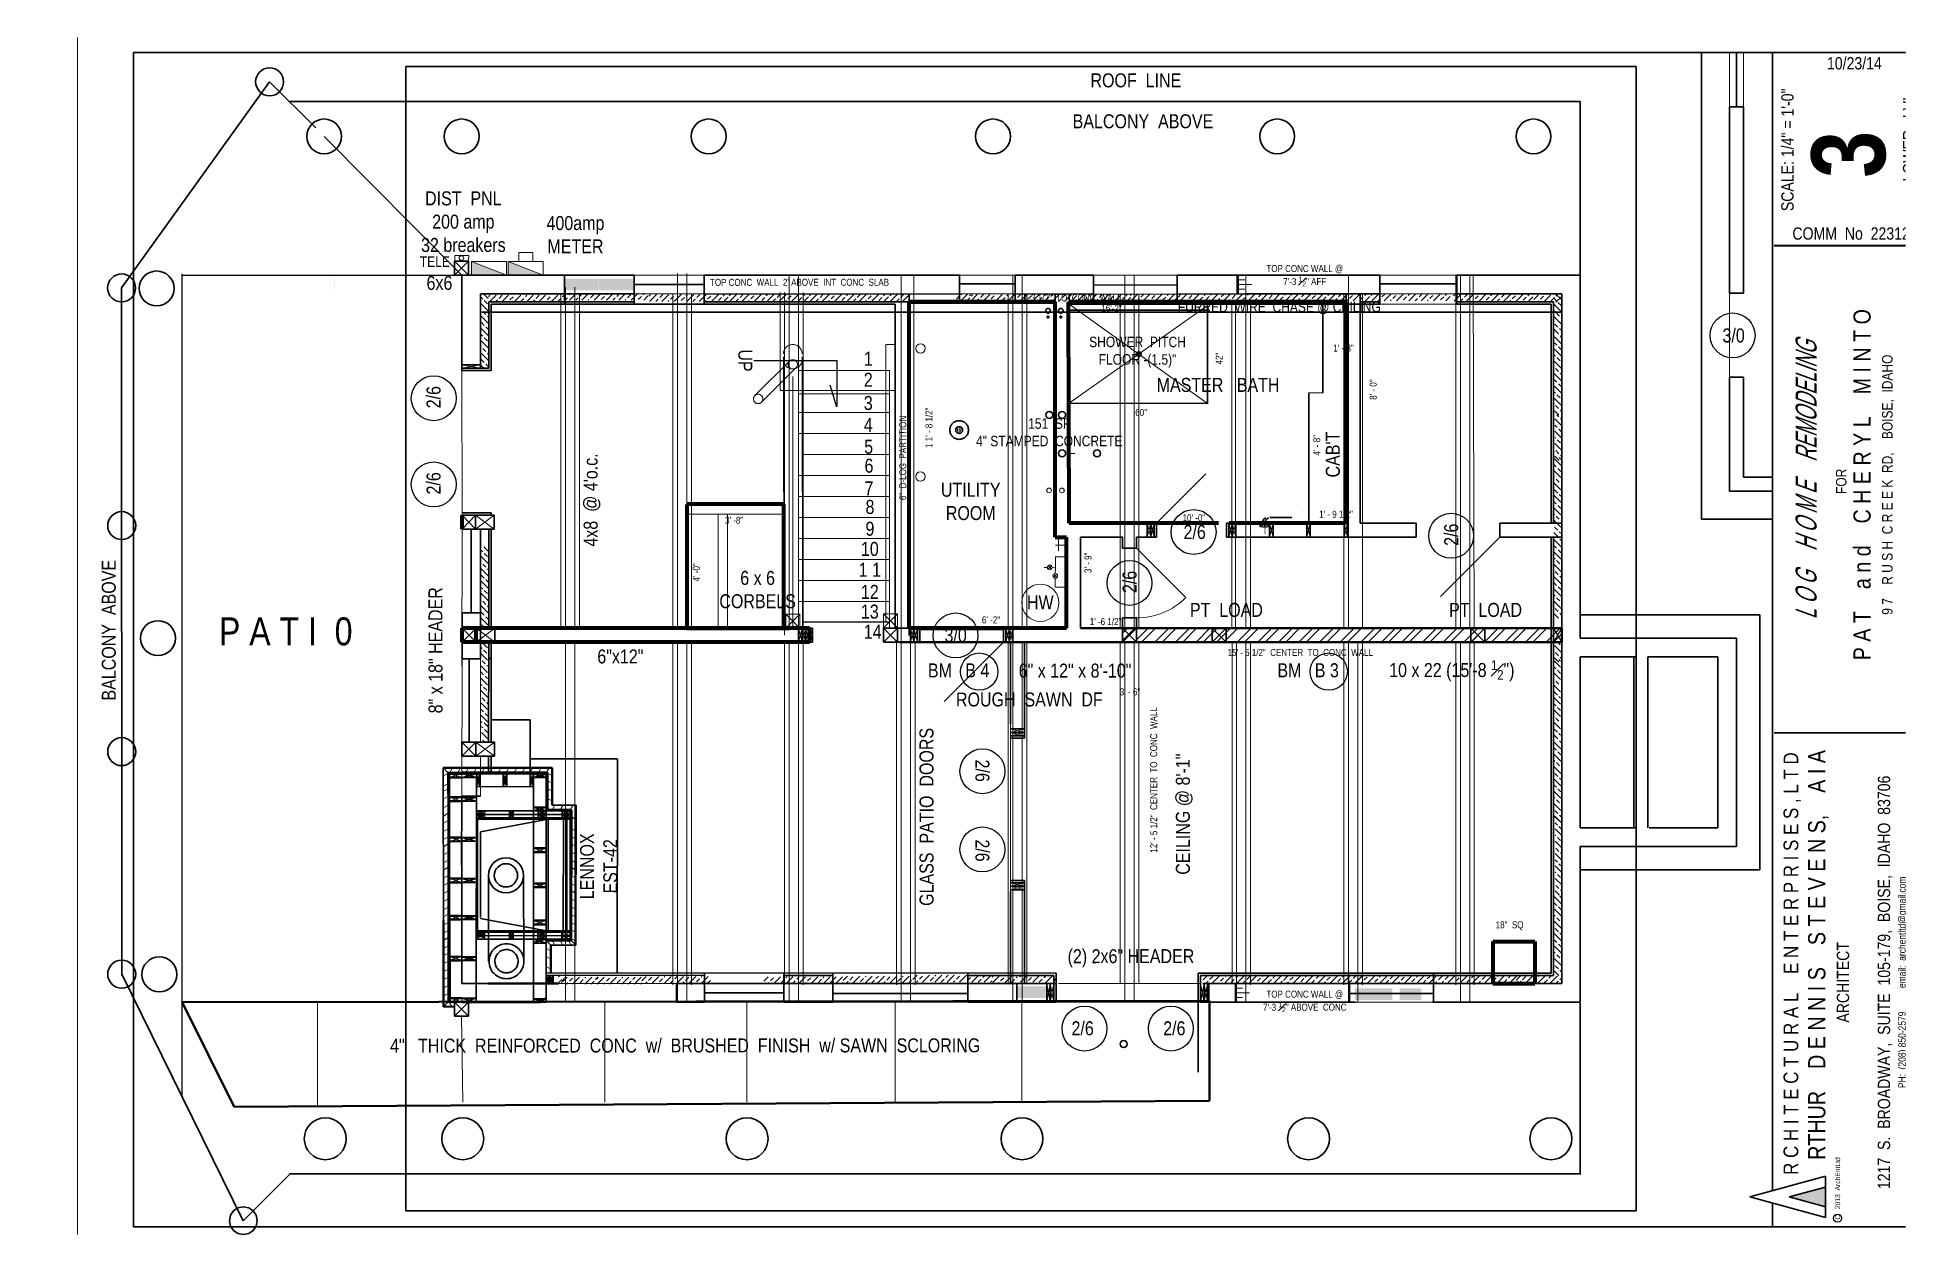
# Paper-space layout '11x17' of a CAD drawing. Header units: inches. Extents: x 0 to 16.7, y 0 to 10.7.
# The model-space entities are those that its viewports show. They can reach past a viewport. Long polylines and large blocks are cut down to what shows.
import ezdxf

# ---------------------------------------------------------------- set-up
doc = ezdxf.new("R2010")
doc.units = ezdxf.units.IN
doc.header["$MEASUREMENT"] = 0
for name, pattern in [('DASHDOT2', [0.5, 0.25, -0.125, 0, -0.125]), ('DOT', [0.25, 0, -0.25]), ('HIDDEN', [0.375, 0.25, -0.125])]:
    doc.linetypes.add(name, pattern=pattern)
for name, color, linetype, lineweight in [('BUILT-INS', 36, 'Continuous', 25), ('CONCRETE', 7, 'Continuous', 25), ('DRIVEWAY', 7, 'DOT', 30), ('ELEC SYMBOLS', 7, 'Continuous', 20), ('EXISTING CEILING BEAMS', 255, 'HIDDEN', 20), ('FIREPLACE', 7, 'Continuous', 30), ('FLOOR BEAMS', 7, 'Continuous', 30), ('FOUNDATION', 7, 'Continuous', 30), ('MASONRY', 14, 'Continuous', 30), ('NEW  ROUIGH SAWN  BEAMS', 3, 'HIDDEN', 40), ('NEW FOOTING', 6, 'Continuous', 30), ('NEW FRAMING', 6, 'Continuous', 30), ('NEW FRAMMING', 6, 'Continuous', 30), ('PLUMBING', 5, 'Continuous', 20), ('ROOF', 7, 'HIDDEN', 30), ('STAIRS', 7, 'Continuous', 20), ('WALL FRAMING', 7, 'Continuous', 30), ('WALLS', 7, 'Continuous', 30), ('WINDOWS', 5, 'Continuous', 30)]:
    doc.layers.add(name, color=color, linetype=linetype, lineweight=lineweight)
for name, color, linetype in [('TEXT', 7, 'Continuous'), ('TEXT80', 15, 'Continuous'), ('TITLE BLOCK', 7, 'Continuous'), ('TITLE_BLOCK', 250, 'Continuous')]:
    doc.layers.add(name, color=color, linetype=linetype)
doc.layers.get('BUILT-INS').off()
doc.styles.add('ARCH ENT', font='technical.ttf', dxfattribs={"height": 2})
doc.styles.add('ARCHENT', font='technical.ttf', dxfattribs={"height": 6})
doc.styles.add('EXIST', font='romans.shx', dxfattribs={"width": 0.75, "oblique": 20, "height": 12})

psp = doc.layouts.new('11x17')

msp = doc.modelspace()

# ---------------------------------------------------------------- texts
at = {"layer": 'FIREPLACE', "linetype": 'Continuous', "insert": (-19.57, 523.68), "char_height": 6, "width": 360.0625, "attachment_point": 5, "rotation": 89.96723, "style": 'ARCHENT'}
msp.add_mtext('{\\C7;LENNOX\\PEST-42}', dxfattribs=at)
at = {"layer": 'FLOOR BEAMS', "color": 3, "insert": (-22.46, 680.89), "char_height": 6, "width": 360.0625, "attachment_point": 5, "rotation": 90.03277, "style": 'ARCHENT'}
msp.add_mtext("{\\C7;4x8  @ 4'o.c.}", dxfattribs=at)
at = {"layer": 'NEW FOOTING', "char_height": 6, "width": 360.0625, "attachment_point": 5, "rotation": 0.03277, "style": 'ARCHENT'}
for insert in [(249.78, 633.69), (361.01, 633.69)]:
    msp.add_mtext('PT  LOAD', dxfattribs=dict(at, insert=insert))
at = {"layer": 'PLUMBING', "color": 1, "width": 360.0625, "attachment_point": 5, "style": 'ARCHENT'}
for s, insert, char_height, rotation in [('SHOWER  PITCH \\PFLOOR -(1.5)"', (211.64, 744.3), 4.5, 359.96723), ('\\A1;{\\C7;\\P}42"', (244.21, 741.57), 3, 90.03277), ('\\A1;{\\C7;\\P}60"', (213.21, 720.94), 3, 0.03277)]:
    msp.add_mtext(s, dxfattribs=dict(at, insert=insert, char_height=char_height, rotation=rotation))
at = {"layer": 'TEXT80', "width": 360.0625, "attachment_point": 5, "style": 'ARCHENT'}
for s, insert, char_height, rotation in [('{\\C7;ROOF  LINE}', (210.93, 860.94), 6, 0.03277), ('{\\C7;BALCONY  ABOVE}', (213.97, 843.37), 6, 0.03277), ('\\A1;{\\C7;TOP CONC WALL @\\P7\'-3 \\H0.7x;\\S1#2;\\H1.4286x;" AFF }', (283.41, 777.13), 3, 0.03277), ('{\\C7;6x6}', (-87.95, 774.01), 6, 0.03277), ("{\\C7;TOP CONC  WALL  2' ABOVE  INT  CONC  SLAB }", (66.57, 774.29), 3, 0.03277), ('\\A1;{\\C7;\\P\\C1;3 1/2"  TO  CONC  WALL}', (185.37, 770.14), 3, 0.03277), ('{\\C7;3/0}', (467.47, 751.45), 6, 0.03277), ('{\\C7;UP}', (43.29, 740.74), 6, 270.03277), ('{\\C7;1}', (96.09, 741.49), 6, 0.03277), ('{\\C7;2}', (96.09, 732.49), 6, 0.03277), ('{\\C7;MASTER   BATH}', (246.21, 730.25), 6, 0.03277), ('{\\C7;3}', (96.09, 722.47), 6, 0.03277), ('{\\C7;4}', (96.09, 713.12), 6, 0.03277), ('{\\C1;151  SF\\P4" STAMPED  CONCRETE}', (173.75, 709.92), 4.5, 0.03277), ('{\\C7;5}', (96.25, 703.72), 6, 0.03277), ('{\\C7;6}', (96.39, 695.56), 6, 0.03277), ('{\\C7;7}', (96.39, 685.85), 6, 0.03277), ('{\\C7;UTILITY\\PROOM}', (140.06, 680.24), 6, 0.03277), ('{\\C7;8}', (96.82, 677.86), 6, 0.03277), ('{\\C7;9}', (96.82, 668.52), 6, 0.03277), ('{\\C7;2/6}', (236.17, 667.1), 6, 0.03277), ('{\\C7;2/6}', (346.3, 665.99), 6, 90.03277), ('{\\C7;10}', (96.76, 659.86), 6, 0.03277), ('{\\C7;1 1}', (96.76, 650.97), 6, 0.03277), ('{\\C7;8" x 18" HEADER}', (-89.6, 616.4), 6, 90.03277), ('{\\C7;12}', (96.76, 641.46), 6, 0.03277), ('{\\C7;13}', (96.76, 632.97), 6, 0.03277), ('{\\C3;HW}', (169.91, 636.97), 6, 0.03277), ('{\\C7;P A T I  0}', (-153.91, 624.42), 12, 0.03277), ('{\\C7;14}', (97.98, 624.35), 6, 0.03277), ('{\\C7;6"x12"}', (-10.3, 613.7), 6, 0.03277), ('\\A1;{\\C7;TOP CONC WALL @\\P7\'-3 \\H0.7x;\\S1#2;\\H1.4286x;" ABOVE  CONC}', (283.41, 465.73), 3, 0.03277), ('{\\C7;4"   THICK  REINFORCED  CONC  w/  BRUSHED  FINISH  w/ SAWN  SCLORING}', (17.51, 446.75), 6, 0.03277)]:
    msp.add_mtext(s, dxfattribs=dict(at, insert=insert, char_height=char_height, rotation=rotation))
at = {"layer": 'TEXT80', "color": 3, "char_height": 6, "width": 360.0625, "attachment_point": 5, "style": 'ARCHENT'}
for s, insert, rotation in [('{\\C7;DIST  PNL\\P200 amp\\P32 breakers}', (-77.69, 800.3), 0.03277), ('{\\C7;400amp\\PMETER}', (-29.57, 794.74), 0.03277), ("{\\C7;CAB'T}", (295.5, 700.38), 90.03277), ('{\\C7;BALCONY  ABOVE}', (-229.82, 625), 90.03277), ('BM   B 4', (134.86, 607.77), 0.03277), ('6" x 12" x 8\'-10"', (184.83, 607.62), 0.03277), ('ROUGH  SAWN  DF', (165.22, 595.25), 0.03277), ('{\\C7;CEILING @ 8\'-1"}', (231.7, 546.06), 90.03277)]:
    msp.add_mtext(s, dxfattribs=dict(at, insert=insert, rotation=rotation))
at = {"layer": 'TEXT80', "color": 7, "attachment_point": 5, "rotation": 0.03277, "style": 'ARCHENT'}
for s, insert, char_height, width in [('TELE', (-89.92, 783.19), 4.5, 270.0469), ('FURRED  WIRE  CHASE @ CEILING', (272.49, 763.32), 4.5, 270.0469), ('\\A1;\\P1\' - 3"', (300.07, 748.58), 3, 360.0625), ('\\A1;\\P1\' - 9 1/2"', (296.82, 677.25), 3, 360.0625), ('\\A1;\\PT', (266.31, 670.35), 3, 360.0625), ('BM   B 3', (284.86, 607.77), 6, 360.0625), ('\\A1;10 x 22 (15\'-8 {\\H0.7x;\\S1#2;\\H1.4286x;")}', (346.54, 607.62), 6, 360.0625)]:
    msp.add_mtext(s, dxfattribs=dict(at, insert=insert, char_height=char_height, width=width))
at = {"layer": 'TEXT80', "color": 1, "char_height": 3, "width": 360.0625, "attachment_point": 5, "style": 'ARCHENT'}
for s, insert, rotation in [('\\A1;{\\C7;\\P}16\'-2"', (200.49, 765.66), 0.03277), ('\\A1;{\\C7;\\P}8\' - 0" ', (310.33, 728.26), 90.03277), ('\\A1;{\\C7;\\P}1 1\' - 8 1/2"', (119.65, 711.88), 90.03277), ('\\A1;{\\C7;\\P4\' - 8" }', (286.05, 704.4), 90.03277), ('\\A1;{\\C7;\\P}3\' -8"', (38.52, 674.67), 0.03277), ('\\A1;{\\C7;\\P}10\' -0"', (235.84, 675.75), 0.03277), ('\\A1;{\\C7;\\P}3\' - 9"', (187.89, 653.94), 90.03277), ('\\A1;{\\C7;\\P}4\' -0"', (19.82, 649.85), 90.03277), ('\\A1;{\\C7;\\P}6\' -2"', (148.78, 631.92), 0.03277), ('\\A1;{\\C5;\\P15\' - 5 1/2"  CENTER  TO  CONC  WALL}', (281.49, 617.95), 0.03277), ('\\A1;{\\C5;\\P12\' - 5 1/2"  CENTER  TO  CONC  WALL}', (216.11, 560.75), 90.03277), ('\\A1;{\\C7;\\P}18"  SQ', (371.32, 500.68), 0.03277)]:
    msp.add_mtext(s, dxfattribs=dict(at, insert=insert, rotation=rotation))
at = {"layer": 'TEXT80', "color": 6, "width": 360.0625, "attachment_point": 5, "style": 'ARCHENT'}
for s, insert, char_height, rotation in [('2/6', (-90.43, 725.02), 6, 89.96723), ('\\A1;6"  D-LOG  PARTITION', (110.91, 698.95), 3, 90.03277), ('2/6', (-90.43, 688.03), 6, 89.96723), ('6 x 6\\PCORBELS', (48.6, 642.4), 6, 359.96723), ('2/6', (208.28, 645.73), 6, 90.03277), ('3/0', (133.59, 622.84), 6, 359.96723), ('{\\C7;GLASS  PATIO  DOORS}', (121.13, 544.89), 6, 90.03277), ('2/6', (145.02, 564.73), 6, 269.96723), ('2/6', (145.02, 530.46), 6, 269.96723), ('{\\C3;\\P}(2) 2x6" HEADER', (208.82, 489.23), 6, 0.03277), ('2/6', (188.09, 454.14), 6, 0.03277), ('2/6', (227.44, 454.14), 6, 0.03277)]:
    msp.add_mtext(s, dxfattribs=dict(at, insert=insert, char_height=char_height, rotation=rotation))
at = {"layer": 'TEXT80', "color": 4, "char_height": 3, "width": 360.0625, "attachment_point": 5, "rotation": 0.03277, "style": 'ARCHENT'}
for s, insert in [('\\A1;{\\C7;\\P}1\' -6 1/2"', (197.92, 631.17)), ('\\A1;{\\C7;\\P}3\' - 6"', (208.4, 601.02))]:
    msp.add_mtext(s, dxfattribs=dict(at, insert=insert))
at = {"layer": 'TITLE BLOCK', "color": 7, "linetype": 'Continuous', "lineweight": 30, "ltscale": 0.5, "char_height": 5.2755, "attachment_point": 5, "style": 'ARCH ENT'}
for s, insert in [('\\A1;10/23/14', (519.3, 868.27)), ('COMM  No  22312', (517.89, 795.21))]:
    msp.add_mtext(s, dxfattribs=dict(at, insert=insert))
at = {"layer": 'TITLE BLOCK', "color": 7, "linetype": 'Continuous', "lineweight": 30, "ltscale": 0.5, "rotation": 90, "style": 'ARCH ENT'}
for s, insert, char_height, attachment_point in [('SCALE: 1/4" = 1\'-0"  ', (490.61, 831.16), 5.2755, 5), (' LOWER   LVL  \\PCONC  PLAN', (547.21, 835.69), 5.2755, 5), ('{\\fTechnical|b1|i0|c0|p34;3}', (500.83, 829.23), 31.6532, 2), ('\\P{\\H0.3769x;  FOR\\P\\H1.644x;P A T    a n d    C H E R Y L    M I N T O\\P\\H0.6083x;9 7    R U S H  C R E E K  RD,    BOISE,  IDAHO}', (514.04, 687.46), 11.9011, 5), ('        R C H I T E C T U R A L    E N T E R P R I S E S , L T D\\P{\\H1.167x;          RTHUR    D E N N I S    S T E V E N S,    A I A\\P\\H0.7145x;ARCHITECT\\P\\P1217  S.  BROADWAY,  SUITE  105-179,  BOISE,  IDAHO  83706\\P\\H0.5999x;PH:  (208) 850-2579          email:  archentltd@gmail.com}', (488.89, 473.88), 6.3306, 2)]:
    msp.add_mtext(s, dxfattribs=dict(at, insert=insert, char_height=char_height, attachment_point=attachment_point))
at = {"layer": 'TITLE BLOCK', "color": 7, "linetype": 'Continuous', "lineweight": 9, "ltscale": 50, "insert": (494.07, 689.42), "char_height": 9, "width": 201.5, "attachment_point": 2, "rotation": 90, "style": 'EXIST'}
msp.add_mtext('{\\fTechnical|b0|i0|c0|p34;L O G    H O M E    REMODELING}', dxfattribs=at)
at = {"layer": 'TITLE BLOCK', "color": 7, "linetype": 'HIDDEN', "insert": (511.08, 372.1), "char_height": 2.0983, "width": 29.5, "attachment_point": 1, "rotation": 90, "style": 'ARCHENT'}
msp.add_mtext('C   2013  ArchEntLtd', dxfattribs=at)

# ---------------------------------------------------------------- blocks, each defined once
blk = doc.blocks.new('A$C4B672F97')
at = {"layer": 'STAIRS', "color": 7, "linetype": 'HIDDEN', "lineweight": 9, "ltscale": 15}
for p, q in [((-3.14, 2.52), (-17.99, -12.33)), ((-0.31, -0.31), (-15.16, -15.16))]:
    blk.add_line(p, q, dxfattribs=at)
at = {"layer": 'STAIRS', "linetype": 'DASHDOT2', "lineweight": 9, "ltscale": 150}
for centre in [(-1.72, 1.1), (-16.57, -13.75)]:
    blk.add_circle(centre, 2, dxfattribs=at)
at = {"layer": 'STAIRS', "color": 7, "linetype": 'HIDDEN', "lineweight": 9, "ltscale": 15}
for centre, start, end in [((-1.72, 5.62), 0, 180), ((-1.72, 3.1), 180, 0)]:
    blk.add_arc(centre, 4, start, end, dxfattribs=at)

# ---------------------------------------------------------------- hatches: boundary and pattern name
at = {"layer": 'ELEC SYMBOLS', "linetype": 'Continuous', "lineweight": 20, "ltscale": 20}
for points in [[(-74.23, 783.28), (-74.23, 777.4), (-59.23, 777.4)], [(-58.4, 783.28), (-58.4, 777.4), (-43.4, 777.4)]]:
    msp.add_hatch(color=7, dxfattribs=at).paths.add_polyline_path(points)
at = {"layer": 'NEW  ROUIGH SAWN  BEAMS', "linetype": 'Continuous', "lineweight": 9, "ltscale": 0.001}
h = msp.add_hatch(dxfattribs=at)
h.set_pattern_fill('STEEL', scale=50, style=0)
h.set_pattern_definition([(45, (0.0474, -0.015), (-4.41942, 4.41942), []), (45, (0.0474, 3.11), (-4.41942, 4.41942), [])])
h.paths.add_polyline_path([(393.73, 625.87), (205.24, 625.87), (205.24, 619.88), (210.73, 619.88), (210.73, 619.88), (393.73, 619.88)])
at = {"layer": 'NEW FOOTING', "linetype": 'Continuous', "lineweight": 9, "ltscale": 25}
h = msp.add_hatch(dxfattribs=at)
h.set_pattern_fill('ANSI33', color=256, scale=15, angle=90, style=0)
h.set_pattern_definition([(135, (1196.1344, -4202.763), (-2.6516504, -2.6516504), []), (135, (1196.1344, -4200.1112), (-2.6516504, -2.6516504), [1.875, -0.9375])])
h.paths.add_polyline_path([(-70.02, 737.43), (-67.02, 737.43), (-67.02, 769.25), (-70.02, 769.25)])
h = msp.add_hatch(dxfattribs=at)
h.set_pattern_fill('ANSI33', color=256, scale=15, style=0)
h.set_pattern_definition([(45, (-5004.9994, -497.4128), (-2.6516504, 2.6516504), []), (45, (-5002.3477, -497.4128), (-2.6516504, 2.6516504), [1.875, -0.9375])])
h.paths.add_polyline_path([(-66.98, 768.74), (-66.98, 765.74), (-32.98, 765.74), (-32.98, 768.74)])
h = msp.add_hatch(dxfattribs=at)
h.set_pattern_fill('ANSI33', color=256, scale=15, style=0)
h.set_pattern_definition([(45, (-4970.465, -496.5565), (-2.6516504, 2.6516504), []), (45, (-4967.8133, -496.5565), (-2.6516504, 2.6516504), [1.875, -0.9375])])
h.paths.add_polyline_path([(-32.45, 769.6), (-32.45, 766.6), (1.55, 766.6), (1.55, 769.6)])
h = msp.add_hatch(dxfattribs=at)
h.set_pattern_fill('ANSI33', color=256, scale=15, style=0)
h.set_pattern_definition([(45, (-4936.102, -497.0703), (-2.6516504, 2.6516504), []), (45, (-4933.4503, -497.0703), (-2.6516504, 2.6516504), [1.875, -0.9375])])
h.paths.add_polyline_path([(1.92, 769.09), (1.92, 766.09), (35.92, 766.09), (35.92, 769.09)])
h = msp.add_hatch(dxfattribs=at)
h.set_pattern_fill('ANSI33', color=256, scale=15, style=0)
h.set_pattern_definition([(45, (-4901.6196, -496.9874), (-2.6516504, 2.6516504), []), (45, (-4898.968, -496.9874), (-2.6516504, 2.6516504), [1.875, -0.9375])])
h.paths.add_polyline_path([(36.4, 769.17), (36.4, 766.17), (70.4, 766.17), (70.4, 769.17)])
h = msp.add_hatch(dxfattribs=at)
h.set_pattern_fill('ANSI33', color=256, scale=15, style=0)
h.set_pattern_definition([(45, (-4867.2175, -496.997), (-2.6516504, 2.6516504), []), (45, (-4864.5658, -496.997), (-2.6516504, 2.6516504), [1.875, -0.9375])])
h.paths.add_polyline_path([(70.8, 769.16), (70.8, 766.16), (104.8, 766.16), (104.8, 769.16)])
h = msp.add_hatch(dxfattribs=at)
h.set_pattern_fill('ANSI33', color=256, scale=15, style=0)
h.set_pattern_definition([(45, (-4832.683, -496.997), (-2.6516504, 2.6516504), []), (45, (-4830.0314, -496.997), (-2.6516504, 2.6516504), [1.875, -0.9375])])
h.paths.add_polyline_path([(114.19, 766.16), (114.19, 769.16), (105.33, 769.16), (105.33, 766.16)])
h = msp.add_hatch(dxfattribs=at)
h.set_pattern_fill('ANSI33', color=256, scale=15, style=0)
h.set_pattern_definition([(45, (-4804.9366, -493.893), (-2.6516504, 2.6516504), []), (45, (-4802.285, -493.893), (-2.6516504, 2.6516504), [1.875, -0.9375])])
h.paths.add_polyline_path([(133.94, 769.26), (133.94, 766.26), (140.82, 766.26), (140.82, 769.26)])
h = msp.add_hatch(dxfattribs=at)
h.set_pattern_fill('ANSI33', color=256, scale=15, style=0)
h.set_pattern_definition([(45, (-4798.455, -497.029), (-2.6516504, 2.6516504), []), (45, (-4795.8032, -497.029), (-2.6516504, 2.6516504), [1.875, -0.9375])])
h.paths.add_polyline_path([(139.56, 769.13), (139.56, 766.13), (173.56, 766.13), (173.56, 769.13)])
h = msp.add_hatch(dxfattribs=at)
h.set_pattern_fill('ANSI33', color=256, scale=15, style=0)
h.set_pattern_definition([(45, (-4763.2696, -497.0833), (-2.6516504, 2.6516504), []), (45, (-4760.618, -497.0833), (-2.6516504, 2.6516504), [1.875, -0.9375])])
h.paths.add_polyline_path([(174.75, 769.07), (174.75, 766.07), (208.75, 766.07), (208.75, 769.07)])
h = msp.add_hatch(dxfattribs=at)
h.set_pattern_fill('ANSI33', color=256, scale=15, style=0)
h.set_pattern_definition([(45, (-4729.5574, -496.8614), (-2.6516504, 2.6516504), []), (45, (-4726.9058, -496.8614), (-2.6516504, 2.6516504), [1.875, -0.9375])])
h.paths.add_polyline_path([(208.46, 769.3), (208.46, 766.3), (242.46, 766.3), (242.46, 769.3)])
h = msp.add_hatch(dxfattribs=at)
h.set_pattern_fill('ANSI33', color=256, scale=15, style=0)
h.set_pattern_definition([(45, (-4695.075, -496.7786), (-2.6516504, 2.6516504), []), (45, (-4692.4235, -496.7786), (-2.6516504, 2.6516504), [1.875, -0.9375])])
h.paths.add_polyline_path([(242.94, 769.38), (242.94, 766.38), (276.94, 766.38), (276.94, 769.38)])
h = msp.add_hatch(dxfattribs=at)
h.set_pattern_fill('ANSI33', color=256, scale=15, style=0)
h.set_pattern_definition([(45, (-4660.673, -496.7882), (-2.6516504, 2.6516504), []), (45, (-4658.0213, -496.7882), (-2.6516504, 2.6516504), [1.875, -0.9375])])
h.paths.add_polyline_path([(277.34, 769.37), (277.34, 766.37), (311.34, 766.37), (311.34, 769.37)])
h = msp.add_hatch(dxfattribs=at)
h.set_pattern_fill('ANSI33', color=256, scale=15, style=0)
h.set_pattern_definition([(45, (-4626.1386, -496.7882), (-2.6516504, 2.6516504), []), (45, (-4623.487, -496.7882), (-2.6516504, 2.6516504), [1.875, -0.9375])])
h.paths.add_polyline_path([(311.88, 769.37), (311.88, 766.37), (345.88, 766.37), (345.88, 769.37)])
h = msp.add_hatch(dxfattribs=at)
h.set_pattern_fill('ANSI33', color=256, scale=15, style=0)
h.set_pattern_definition([(45, (-4590.759, -496.939), (-2.6516504, 2.6516504), []), (45, (-4588.1074, -496.939), (-2.6516504, 2.6516504), [1.875, -0.9375])])
h.paths.add_polyline_path([(347.26, 769.22), (347.26, 766.22), (381.26, 766.22), (381.26, 769.22)])
h = msp.add_hatch(dxfattribs=at)
h.set_pattern_fill('ANSI33', color=256, scale=15, angle=180, style=0)
h.set_pattern_definition([(225, (5353.7628, 2031.9067), (2.6516504, -2.6516504), []), (225, (5351.111, 2031.9067), (2.6516504, -2.6516504), [1.875, -0.9375])])
h.paths.add_polyline_path([(393.68, 765.75), (393.68, 768.75), (381.75, 768.75), (381.75, 765.75)])
h = msp.add_hatch(dxfattribs=at)
h.set_pattern_fill('ANSI33', color=256, scale=15, angle=270, style=0)
h.set_pattern_definition([(315, (-872.744, 5724.277), (2.6516504, 2.6516504), []), (315, (-872.744, 5721.6255), (2.6516504, 2.6516504), [1.875, -0.9375])])
h.paths.add_polyline_path([(393.41, 769.4), (390.41, 769.4), (390.41, 752.26), (393.41, 752.26)])
h = msp.add_hatch(dxfattribs=at)
h.set_pattern_fill('ANSI33', color=256, scale=15, angle=270, style=0)
h.set_pattern_definition([(315, (-872.5216, 5689.311), (2.6516504, 2.6516504), []), (315, (-872.5216, 5686.659), (2.6516504, 2.6516504), [1.875, -0.9375])])
h.paths.add_polyline_path([(393.64, 751.29), (390.64, 751.29), (390.64, 717.29), (393.64, 717.29)])
h = msp.add_hatch(dxfattribs=at)
h.set_pattern_fill('ANSI33', color=256, scale=15, angle=270, style=0)
h.set_pattern_definition([(315, (-872.3917, 5669.9312), (2.6516504, 2.6516504), []), (315, (-872.3917, 5667.2796), (2.6516504, 2.6516504), [1.875, -0.9375])])
h.paths.add_polyline_path([(393.77, 717.49), (390.77, 717.49), (390.77, 697.91), (393.77, 697.91)])
h = msp.add_hatch(dxfattribs=at)
h.set_pattern_fill('ANSI33', color=256, scale=15, angle=270, style=0)
h.set_pattern_definition([(315, (-872.877, 5637.1454), (2.6516504, 2.6516504), []), (315, (-872.877, 5634.4938), (2.6516504, 2.6516504), [1.875, -0.9375])])
h.paths.add_polyline_path([(393.28, 699.13), (390.28, 699.13), (390.28, 665.13), (393.28, 665.13)])
h = msp.add_hatch(dxfattribs=at)
h.set_pattern_fill('ANSI33', color=256, scale=15, angle=90, style=0)
h.set_pattern_definition([(135, (1196.1232, -4311.221), (-2.6516504, -2.6516504), []), (135, (1196.1232, -4308.5695), (-2.6516504, -2.6516504), [1.875, -0.9375])])
h.paths.add_polyline_path([(-70.03, 626.8), (-67.03, 626.8), (-67.03, 660.8), (-70.03, 660.8)])
h = msp.add_hatch(dxfattribs=at)
h.set_pattern_fill('ANSI33', color=256, scale=15, angle=270, style=0)
h.set_pattern_definition([(315, (-872.6546, 5602.179), (2.6516504, 2.6516504), []), (315, (-872.6546, 5599.5275), (2.6516504, 2.6516504), [1.875, -0.9375])])
h.paths.add_polyline_path([(393.5, 664.16), (390.5, 664.16), (390.5, 630.16), (393.5, 630.16)])
h = msp.add_hatch(dxfattribs=at)
h.set_pattern_fill('ANSI33', color=256, scale=15, angle=90, style=0)
h.set_pattern_definition([(135, (1195.858, -4352.691), (-2.6516504, -2.6516504), []), (135, (1195.858, -4350.0393), (-2.6516504, -2.6516504), [1.875, -0.9375])])
h.paths.add_polyline_path([(-70.3, 585.33), (-67.3, 585.33), (-67.3, 619.33), (-70.3, 619.33)])
h = msp.add_hatch(dxfattribs=at)
h.set_pattern_fill('ANSI33', color=256, scale=15, angle=270, style=0)
h.set_pattern_definition([(315, (-872.5133, 5583.264), (2.6516504, 2.6516504), []), (315, (-872.5133, 5580.6125), (2.6516504, 2.6516504), [1.875, -0.9375])])
h.paths.add_polyline_path([(393.64, 619.88), (390.64, 619.88), (390.64, 611.25), (393.64, 611.25)])
h = msp.add_hatch(dxfattribs=at)
h.set_pattern_fill('ANSI33', color=256, scale=15, angle=270, style=0)
h.set_pattern_definition([(315, (-872.9986, 5550.4783), (2.6516504, 2.6516504), []), (315, (-872.9986, 5547.8267), (2.6516504, 2.6516504), [1.875, -0.9375])])
h.paths.add_polyline_path([(393.16, 612.46), (390.16, 612.46), (390.16, 578.46), (393.16, 578.46)])
h = msp.add_hatch(dxfattribs=at)
h.set_pattern_fill('ANSI33', color=256, scale=15, angle=90, style=0)
h.set_pattern_definition([(135, (1196.2387, -4386.7756), (-2.6516504, -2.6516504), []), (135, (1196.2387, -4384.124), (-2.6516504, -2.6516504), [1.875, -0.9375])])
h.paths.add_polyline_path([(-69.92, 576.9), (-66.92, 576.9), (-66.92, 585.24), (-69.92, 585.24)])
h = msp.add_hatch(dxfattribs=at)
h.set_pattern_fill('ANSI33', color=256, scale=15, angle=270, style=0)
h.set_pattern_definition([(315, (-872.7763, 5515.512), (2.6516504, 2.6516504), []), (315, (-872.7763, 5512.8603), (2.6516504, 2.6516504), [1.875, -0.9375])])
h.paths.add_polyline_path([(393.38, 577.49), (390.38, 577.49), (390.38, 543.49), (393.38, 543.49)])
h = msp.add_hatch(dxfattribs=at)
h.set_pattern_fill('ANSI33', color=256, scale=15, angle=270, style=0)
h.set_pattern_definition([(315, (-872.3228, 5483.3794), (2.6516504, 2.6516504), []), (315, (-872.3228, 5480.7278), (2.6516504, 2.6516504), [1.875, -0.9375])])
h.paths.add_polyline_path([(393.83, 545.36), (390.83, 545.36), (390.83, 511.36), (393.83, 511.36)])
h = msp.add_hatch(dxfattribs=at)
h.set_pattern_fill('ANSI33', color=256, scale=15, angle=270, style=0)
h.set_pattern_definition([(315, (-872.5984, 5448.9106), (2.6516504, 2.6516504), []), (315, (-872.5984, 5446.259), (2.6516504, 2.6516504), [1.875, -0.9375])])
h.paths.add_polyline_path([(393.56, 510.89), (390.56, 510.89), (390.56, 476.89), (393.56, 476.89)])
h = msp.add_hatch(dxfattribs=at)
h.set_pattern_fill('ANSI33', color=256, scale=15, angle=180, style=0)
h.set_pattern_definition([(225, (5023.3364, 1739.3798), (2.6516504, -2.6516504), []), (225, (5020.6848, 1739.3798), (2.6516504, -2.6516504), [1.875, -0.9375])])
h.paths.add_polyline_path([(85.32, 473.22), (85.32, 476.22), (51.32, 476.22), (51.32, 473.22)])
h = msp.add_hatch(dxfattribs=at)
h.set_pattern_fill('ANSI33', color=256, scale=15, angle=180, style=0)
h.set_pattern_definition([(225, (5057.322, 1739.7155), (2.6516504, -2.6516504), []), (225, (5054.6703, 1739.7155), (2.6516504, -2.6516504), [1.875, -0.9375])])
h.paths.add_polyline_path([(115.05, 473.56), (115.05, 476.56), (85.3, 476.56), (85.3, 473.56)])
h = msp.add_hatch(dxfattribs=at)
h.set_pattern_fill('ANSI33', color=256, scale=15, angle=180, style=0)
h.set_pattern_definition([(225, (5087.2428, 1740.1), (2.6516504, -2.6516504), []), (225, (5084.591, 1740.1), (2.6516504, -2.6516504), [1.875, -0.9375])])
h.paths.add_polyline_path([(149.23, 473.94), (149.23, 476.94), (115.23, 476.94), (115.23, 473.94)])
h = msp.add_hatch(dxfattribs=at)
h.set_pattern_fill('ANSI33', color=256, scale=15, style=0)
h.set_pattern_definition([(45, (-4785.804, -786.3637), (-2.6516504, 2.6516504), []), (45, (-4783.1524, -786.3637), (-2.6516504, 2.6516504), [1.875, -0.9375])])
h.paths.add_polyline_path([(159.96, 473.79), (159.96, 476.79), (149.21, 476.79), (149.21, 473.79)])
h = msp.add_hatch(dxfattribs=at)
h.set_pattern_fill('ANSI33', color=256, scale=15, style=0)
h.set_pattern_definition([(45, (-4773.907, -786.2443), (-2.6516504, 2.6516504), []), (45, (-4771.2555, -786.2443), (-2.6516504, 2.6516504), [1.875, -0.9375])])
h.paths.add_polyline_path([(171.85, 473.91), (171.85, 476.91), (161.11, 476.91), (161.11, 473.91)])
h = msp.add_hatch(dxfattribs=at)
h.set_pattern_fill('ANSI33', color=256, scale=15, style=0)
h.set_pattern_definition([(45, (-4763.1874, -786.5375), (-2.6516504, 2.6516504), []), (45, (-4760.5357, -786.5375), (-2.6516504, 2.6516504), [1.875, -0.9375])])
h.paths.add_polyline_path([(176.69, 473.62), (176.69, 476.62), (171.83, 476.62), (171.83, 473.62)])
h = msp.add_hatch(dxfattribs=at)
h.set_pattern_fill('ANSI33', color=256, scale=15, angle=180, style=0)
h.set_pattern_definition([(225, (5211.7687, 1739.9265), (2.6516504, -2.6516504), []), (225, (5209.117, 1739.9265), (2.6516504, -2.6516504), [1.875, -0.9375])])
h.paths.add_polyline_path([(273.75, 473.77), (273.75, 476.77), (239.75, 476.77), (239.75, 473.77)])
h = msp.add_hatch(dxfattribs=at)
h.set_pattern_fill('ANSI33', color=256, scale=15, angle=180, style=0)
h.set_pattern_definition([(225, (5246.2374, 1739.651), (2.6516504, -2.6516504), []), (225, (5243.5858, 1739.651), (2.6516504, -2.6516504), [1.875, -0.9375])])
h.paths.add_polyline_path([(308.22, 473.49), (308.22, 476.49), (274.22, 476.49), (274.22, 473.49)])
h = msp.add_hatch(dxfattribs=at)
h.set_pattern_fill('ANSI33', color=256, scale=15, angle=180, style=0)
h.set_pattern_definition([(225, (5278.029, 1739.5966), (2.6516504, -2.6516504), []), (225, (5275.3775, 1739.5966), (2.6516504, -2.6516504), [1.875, -0.9375])])
h.paths.add_polyline_path([(340.01, 473.44), (340.01, 476.44), (306.01, 476.44), (306.01, 473.44)])
h = msp.add_hatch(dxfattribs=at)
h.set_pattern_fill('ANSI33', color=256, scale=15, angle=180, style=0)
h.set_pattern_definition([(225, (5312.8507, 1739.9528), (2.6516504, -2.6516504), []), (225, (5310.199, 1739.9528), (2.6516504, -2.6516504), [1.875, -0.9375])])
h.paths.add_polyline_path([(374.83, 473.8), (374.83, 476.8), (340.83, 476.8), (340.83, 473.8)])
h = msp.add_hatch(dxfattribs=at)
h.set_pattern_fill('ANSI33', color=256, scale=15, angle=180, style=0)
h.set_pattern_definition([(225, (5346.122, 1739.8414), (2.6516504, -2.6516504), []), (225, (5343.4705, 1739.8414), (2.6516504, -2.6516504), [1.875, -0.9375])])
h.paths.add_polyline_path([(393.68, 473.68), (393.68, 476.68), (374.1, 476.68), (374.1, 473.68)])
at = {"layer": 'NEW FRAMMING', "ltscale": 25}
h = msp.add_hatch(dxfattribs=at)
h.set_pattern_fill('ANSI33', color=256, scale=15, angle=180, style=0)
h.set_pattern_definition([(225, (4907.3454, 1739.959), (2.6516504, -2.6516504), []), (225, (4904.6938, 1739.959), (2.6516504, -2.6516504), [1.875, -0.9375])])
h.paths.add_polyline_path([(-36.8, 476.8), (-36.8, 473.8), (-35.28, 473.8), (-35.28, 476.8)])
h = msp.add_hatch(dxfattribs=at)
h.set_pattern_fill('ANSI33', color=256, scale=15, angle=180, style=0)
h.set_pattern_definition([(225, (4937.011, 1739.243), (2.6516504, -2.6516504), []), (225, (4934.3594, 1739.243), (2.6516504, -2.6516504), [1.875, -0.9375])])
h.paths.add_polyline_path([(-1.01, 473.09), (-1.01, 476.09), (-35.01, 476.09), (-35.01, 473.09)])
h = msp.add_hatch(dxfattribs=at)
h.set_pattern_fill('ANSI33', color=256, scale=15, angle=180, style=0)
h.set_pattern_definition([(225, (4970.9965, 1739.5786), (2.6516504, -2.6516504), []), (225, (4968.345, 1739.5786), (2.6516504, -2.6516504), [1.875, -0.9375])])
h.paths.add_polyline_path([(28.73, 473.42), (28.73, 476.42), (-1.02, 476.42), (-1.02, 473.42)])
at = {"layer": 'TITLE_BLOCK', "linetype": 'Continuous', "ltscale": 0.5}
msp.add_hatch(color=1, dxfattribs=at).paths.add_polyline_path([(506.87, 386.07), (491.29, 381.84), (506.87, 377.61)])
at = {"layer": 'WALLS', "linetype": 'Continuous', "lineweight": 20, "ltscale": 20}
h = msp.add_hatch(dxfattribs=at)
h.set_pattern_fill('ZIGZAG', color=6, scale=10, style=0)
h.set_pattern_definition([(360, (-313.4814, 5.9303), (1.25, 1.25), [1.25, -1.25]), (90, (-312.2314, 5.9303), (-1.25, 1.25), [1.25, -1.25])])
h.paths.add_polyline_path([(-155.85, 775.84), (-155.85, 770.84), (-155.8, 770.84), (-155.8, 775.84)])
h.paths.add_polyline_path([(-34.32, 775.83), (-34.32, 770.83), (-19.79, 770.82), (-19.79, 775.83)])
h = msp.add_hatch(dxfattribs=at)
h.set_pattern_fill('ZIGZAG', color=6, scale=10, style=0)
h.set_pattern_definition([(360, (-293.2991, 5.9303), (1.25, 1.25), [1.25, -1.25]), (90, (-292.0491, 5.9303), (-1.25, 1.25), [1.25, -1.25])])
h.paths.add_polyline_path([(-135.66, 775.84), (-135.66, 770.84), (-135.62, 770.84), (-135.62, 775.84)])
h.paths.add_polyline_path([(-10.31, 770.83), (-10.31, 775.83), (-19.64, 775.83), (-19.64, 770.83)])
h = msp.add_hatch(dxfattribs=at)
h.set_pattern_fill('ZIGZAG', color=6, scale=10, style=0)
h.set_pattern_definition([(360, (-290.6515, 5.9363), (1.25, 1.25), [1.25, -1.25]), (90, (-289.4015, 5.9363), (-1.25, 1.25), [1.25, -1.25])])
h.paths.add_polyline_path([(-133.02, 775.84), (-133.02, 770.84), (-132.97, 770.84), (-132.97, 775.84)])
h.paths.add_polyline_path([(-4.32, 770.83), (-4.32, 775.84), (-11.63, 775.84), (-11.63, 770.83)])
h = msp.add_hatch(dxfattribs=at)
h.set_pattern_fill('ZIGZAG', color=6, scale=10, style=0)
h.set_pattern_definition([(360, (-119.191, -297.7499), (1.25, 1.25), [1.25, -1.25]), (90, (-117.941, -297.7499), (-1.25, 1.25), [1.25, -1.25])])
h.paths.add_polyline_path([(38.44, 472.16), (38.44, 467.16), (38.49, 467.16), (38.49, 472.16)])
h.paths.add_polyline_path([(173.18, 467.14), (173.19, 472.15), (159.83, 472.15), (159.83, 467.15)])
h = msp.add_hatch(dxfattribs=at)
h.set_pattern_fill('ZIGZAG', color=6, scale=10, style=0)
h.set_pattern_definition([(360, (27.2499, -298.5534), (1.25, 1.25), [1.25, -1.25]), (90, (28.4999, -298.5534), (-1.25, 1.25), [1.25, -1.25])])
h.paths.add_polyline_path([(184.89, 471.35), (184.89, 466.35), (184.93, 466.35), (184.93, 471.35)])
h.paths.add_polyline_path([(305.04, 471.35), (305.04, 466.34), (320.94, 466.34), (320.94, 471.35)])
h = msp.add_hatch(dxfattribs=at)
h.set_pattern_fill('ZIGZAG', color=6, scale=10, style=0)
h.set_pattern_definition([(360, (50.4277, -298.5534), (1.25, 1.25), [1.25, -1.25]), (90, (51.6777, -298.5534), (-1.25, 1.25), [1.25, -1.25])])
h.paths.add_polyline_path([(208.06, 471.35), (208.06, 466.35), (208.11, 466.35), (208.11, 471.35)])
h.paths.add_polyline_path([(333.41, 466.34), (333.41, 471.35), (324.09, 471.35), (324.09, 466.34)])

# ---------------------------------------------------------------- linework, layer by layer
at = {"layer": 'CONCRETE', "ltscale": 15}
for p, q in [((-198.32, 424.7), (-198.32, 777.9)), ((-198.32, 777.4), (-78.32, 777.4)), ((-78.32, 465.4), (-198.32, 465.4))]:
    msp.add_line(p, q, dxfattribs=at)
at = {"layer": 'DRIVEWAY', "color": 6, "linetype": 'Continuous', "lineweight": 9, "ltscale": 20}
msp.add_arc((211.2, 660.28), 30, 270.00002, 315.00002, dxfattribs=at)
at = {"layer": 'ELEC SYMBOLS', "color": 7, "linetype": 'Continuous', "lineweight": 20, "ltscale": 20}
for p, q in [((-81.36, 783.41), (-81.4, 785.86)), ((-81.4, 785.86), (-75.4, 785.86)), ((-75.42, 783.39), (-75.4, 785.86)), ((-53.9, 783.28), (-53.9, 787.16)), ((-53.9, 787.16), (-47.9, 787.16)), ((-47.9, 783.28), (-47.9, 787.16)), ((-74.23, 777.4), (-74.23, 783.28)), ((-74.23, 783.28), (-59.23, 783.28)), ((-74.23, 783.28), (-59.23, 777.4)), ((-59.23, 777.4), (-59.23, 783.28)), ((-58.4, 777.4), (-58.4, 783.28)), ((-58.4, 783.28), (-43.4, 783.28)), ((-58.4, 783.28), (-43.4, 777.4)), ((-43.4, 777.4), (-43.4, 783.28))]:
    msp.add_line(p, q, dxfattribs=at)
at = {"layer": 'ELEC SYMBOLS', "color": 6, "linetype": 'Continuous', "lineweight": 20, "ltscale": 20}
msp.add_line((133.94, 765.41), (118.94, 765.41), dxfattribs=at)
at = {"layer": 'ELEC SYMBOLS', "color": 7, "linetype": 'HIDDEN', "lineweight": 9, "ltscale": 15}
msp.add_line((285.19, 726.9), (291.19, 726.9), dxfattribs=at)
at = {"layer": 'ELEC SYMBOLS', "color": 7, "linetype": 'Continuous', "lineweight": 9, "ltscale": 20}
msp.add_line((182.28, 700.9), (184.78, 700.9), dxfattribs=at)
at = {"layer": 'ELEC SYMBOLS', "color": 7, "lineweight": 20, "ltscale": 15}
msp.add_circle((-78.51, 784.74), 1, dxfattribs=at)
at = {"layer": 'EXISTING CEILING BEAMS', "color": 6, "linetype": 'Continuous', "lineweight": 9, "ltscale": 25}
for p, q in [((174.18, 473.4), (172.68, 465.4)), ((174.18, 465.4), (172.68, 473.4)), ((240.18, 473.4), (241.68, 465.4)), ((240.18, 465.4), (241.68, 473.4))]:
    msp.add_line(p, q, dxfattribs=at)
at = {"layer": 'FIREPLACE', "linetype": 'Continuous', "ltscale": 25}
for p, q in [((-71.59, 543.98), (-71.58, 495.98)), ((-70.35, 538.54), (-41.35, 543.91)), ((-70.28, 538.55), (-70.33, 501.78)), ((-41.35, 543.91), (-41.34, 495.91)), ((-70.34, 501.28), (-41.34, 495.91))]:
    msp.add_line(p, q, dxfattribs=at)
at = {"layer": 'FIREPLACE', "linetype": 'HIDDEN', "ltscale": 25}
msp.add_line((-51.68, 482.95), (-51.93, 519.81), dxfattribs=at)
at = {"layer": 'FIREPLACE', "linetype": 'Continuous', "ltscale": 15}
for radius in [7.5, 5]:
    msp.add_circle((-59.42, 519.81), radius, dxfattribs=at)
at = {"layer": 'FIREPLACE', "linetype": 'HIDDEN', "ltscale": 15}
for radius in [7.5, 5]:
    msp.add_circle((-59.18, 482.95), radius, dxfattribs=at)
at = {"layer": 'FLOOR BEAMS', "color": 7, "linetype": 'HIDDEN', "lineweight": 20, "ltscale": 20}
for p, q in [((14.19, 626.53), (14.19, 778.05)), ((18.19, 626.53), (18.19, 778.02)), ((-33.81, 626.53), (-33.81, 772.28)), ((-29.81, 626.53), (-29.81, 772.28)), ((110.19, 465.38), (110.21, 777.4)), ((115.68, 625.87), (115.68, 777.38)), ((158.19, 625.87), (158.19, 777.37)), ((162.19, 625.87), (162.19, 777.37)), ((206.19, 625.87), (206.19, 777.37)), ((210.19, 625.87), (210.19, 777.37)), ((258.14, 625.84), (258.14, 777.34)), ((302.19, 625.87), (302.19, 777.37)), ((302.19, 625.87), (302.19, 777.37)), ((350.19, 625.87), (350.19, 777.37)), ((354.19, 625.87), (354.19, 777.37)), ((59.81, 674.84), (18.11, 674.8)), ((59.67, 679.06), (18.17, 678.91)), ((31.68, 625.9), (31.68, 674.9)), ((35.68, 625.9), (35.68, 674.9)), ((66.19, 465.41), (66.19, 625.87)), ((-33.81, 465.42), (-33.81, 619.9)), ((-29.81, 465.42), (-29.81, 619.9)), ((14.19, 465.42), (14.19, 619.9)), ((18.19, 465.41), (18.19, 619.9)), ((62.19, 465.42), (62.19, 619.87)), ((114.19, 465.37), (114.19, 619.87)), ((158.19, 465.32), (158.19, 619.87)), ((162.19, 465.37), (162.19, 619.87)), ((206.19, 465.37), (206.19, 619.87)), ((210.19, 465.37), (210.19, 619.87)), ((254.19, 465.4), (254.19, 619.29)), ((258.19, 465.37), (258.19, 619.87)), ((302.19, 465.37), (302.19, 619.87)), ((306.19, 465.37), (306.19, 619.87)), ((350.19, 465.37), (350.19, 619.87)), ((354.19, 465.37), (354.19, 619.87))]:
    msp.add_line(p, q, dxfattribs=at)
at = {"layer": 'FLOOR BEAMS', "color": 6, "linetype": 'HIDDEN', "lineweight": 20, "ltscale": 20}
for p, q in [((60.19, 622.9), (60.19, 769.9)), ((68.19, 622.9), (68.19, 769.9)), ((348.19, 625.87), (348.19, 777.4)), ((356.19, 625.87), (355.68, 777.4)), ((-35.81, 625.87), (-35.81, 769.4)), ((-27.81, 625.87), (-27.81, 769.4)), ((12.19, 625.87), (12.19, 769.4)), ((20.19, 625.87), (20.19, 769.4)), ((156.19, 625.87), (156.19, 769.38)), ((164.19, 625.87), (164.19, 769.38)), ((204.19, 625.87), (204.19, 769.37)), ((212.19, 625.87), (212.19, 769.37)), ((252.14, 625.84), (252.14, 765.83)), ((253.64, 625.84), (253.64, 765.83)), ((260.14, 625.84), (260.13, 765.83)), ((300.19, 625.87), (300.19, 769.36)), ((308.19, 625.87), (308.19, 769.36)), ((12.19, 472.87), (12.19, 619.87)), ((20.19, 472.87), (20.19, 619.87)), ((60.19, 472.87), (60.19, 619.87)), ((68.19, 472.87), (68.19, 619.87)), ((108.19, 472.87), (108.19, 619.87)), ((116.19, 472.87), (116.19, 619.87)), ((156.19, 473.41), (156.19, 619.87)), ((164.19, 473.4), (164.19, 619.87)), ((204.19, 473.4), (204.19, 619.87)), ((212.19, 473.4), (212.19, 619.87)), ((252.19, 473.4), (252.19, 619.29)), ((260.19, 472.87), (260.19, 619.87)), ((300.19, 472.87), (300.19, 619.87)), ((308.19, 472.87), (308.19, 619.87)), ((348.19, 472.87), (348.19, 619.87)), ((356.19, 472.87), (356.19, 619.87))]:
    msp.add_line(p, q, dxfattribs=at)
at = {"layer": 'FLOOR BEAMS', "color": 7, "linetype": 'Continuous', "lineweight": 5, "ltscale": 20}
for p, q in [((-78.25, 668.4), (-72.44, 674.43)), ((-78.25, 674.43), (-72.44, 668.4)), ((-78.19, 619.9), (-72.19, 625.9)), ((-78.19, 625.9), (-72.19, 619.9)), ((-72.19, 619.9), (-64.19, 625.9)), ((-72.19, 625.9), (-64.19, 619.9))]:
    msp.add_line(p, q, dxfattribs=at)
at = {"layer": 'FLOOR BEAMS', "color": 7, "linetype": 'HIDDEN', "lineweight": 30, "ltscale": 20}
for p, q in [((-72.44, 674.43), (-72.44, 668.4)), ((-72.19, 625.9), (-72.19, 619.9)), ((-64.19, 625.9), (-64.19, 619.9))]:
    msp.add_line(p, q, dxfattribs=at)
at = {"layer": 'FLOOR BEAMS', "color": 6, "linetype": 'Continuous', "lineweight": 5, "ltscale": 20}
for p, q in [((-72.44, 674.43), (-64.44, 668.4)), ((-72.44, 668.4), (-64.44, 674.4)), ((-72.27, 570.9), (-64.27, 576.9)), ((-72.27, 576.9), (-64.27, 570.9))]:
    msp.add_line(p, q, dxfattribs=at)
at = {"layer": 'FLOOR BEAMS', "color": 6, "linetype": 'HIDDEN', "lineweight": 30, "ltscale": 20}
for p, q in [((-64.44, 674.4), (-64.44, 668.4)), ((-64.27, 576.9), (-64.27, 570.9))]:
    msp.add_line(p, q, dxfattribs=at)
at = {"layer": 'FLOOR BEAMS', "color": 7, "linetype": 'HIDDEN', "lineweight": 80, "ltscale": 20}
for p, q in [((70.81, 625.9), (-78.19, 625.9)), ((70.81, 625.9), (-78.19, 625.9)), ((70.81, 619.9), (-78.19, 619.9))]:
    msp.add_line(p, q, dxfattribs=at)
at = {"layer": 'FLOOR BEAMS', "color": 7, "ltscale": 20}
for p, q in [((-33.81, 625.9), (-29.81, 625.9)), ((14.19, 625.9), (18.19, 625.9)), ((31.68, 625.9), (35.68, 625.9)), ((-33.81, 619.9), (-29.81, 619.9)), ((14.19, 619.9), (18.19, 619.9))]:
    msp.add_line(p, q, dxfattribs=at)
at = {"layer": 'FLOOR BEAMS', "lineweight": 9, "ltscale": 20}
for p, q in [((66.19, 619.9), (67.69, 625.9)), ((66.19, 625.9), (67.69, 619.9)), ((67.69, 619.9), (69.19, 625.9)), ((67.69, 625.9), (69.19, 619.9)), ((69.19, 619.9), (70.69, 625.9)), ((69.19, 625.9), (70.69, 619.9)), ((70.69, 619.9), (72.19, 625.9)), ((70.69, 625.9), (72.19, 619.9))]:
    msp.add_line(p, q, dxfattribs=at)
at = {"layer": 'FLOOR BEAMS', "ltscale": 20}
for p, q in [((66.19, 625.9), (70.69, 625.9)), ((70.69, 625.9), (72.19, 625.9)), ((66.19, 619.9), (70.69, 619.9)), ((70.69, 619.9), (72.19, 619.9))]:
    msp.add_line(p, q, dxfattribs=at)
at = {"layer": 'FLOOR BEAMS', "color": 6, "lineweight": 9, "ltscale": 20}
for p, q in [((114.18, 619.87), (115.68, 625.87)), ((114.18, 625.87), (115.68, 619.87)), ((115.68, 619.87), (117.18, 625.87)), ((115.68, 625.87), (117.18, 619.87)), ((155.18, 619.87), (156.68, 625.87)), ((155.18, 625.87), (156.68, 619.87)), ((156.68, 619.87), (158.18, 625.87)), ((156.68, 625.87), (158.18, 619.87))]:
    msp.add_line(p, q, dxfattribs=at)
at = {"layer": 'FLOOR BEAMS', "color": 6, "linetype": 'HIDDEN', "lineweight": 40, "ltscale": 20}
for p, q in [((187.2, 625.93), (393.68, 625.9)), ((109.68, 619.9), (393.68, 619.9))]:
    msp.add_line(p, q, dxfattribs=at)
at = {"layer": 'FLOOR BEAMS', "color": 7, "linetype": 'Continuous', "lineweight": 40, "ltscale": 20}
for p, q in [((205.23, 625.87), (393.73, 625.87)), ((205.23, 619.88), (393.73, 619.88))]:
    msp.add_line(p, q, dxfattribs=at)
at = {"layer": 'FLOOR BEAMS', "color": 6, "ltscale": 20}
for p, q in [((114.19, 619.9), (115.68, 619.87)), ((115.68, 619.87), (117.18, 619.87)), ((155.18, 619.87), (156.68, 619.87)), ((156.68, 619.87), (158.18, 619.87))]:
    msp.add_line(p, q, dxfattribs=at)
at = {"layer": 'FOUNDATION', "color": 8, "ltscale": 15}
for p, q in [((468.68, 621.65), (401.68, 621.65)), ((468.68, 621.65), (468.68, 532.15)), ((460.68, 613.65), (430.68, 613.65)), ((460.68, 613.65), (460.68, 540.15)), ((425.68, 540.15), (401.68, 540.15)), ((460.68, 540.15), (431.18, 540.15)), ((468.68, 532.15), (401.68, 532.15))]:
    msp.add_line(p, q, dxfattribs=at)
at = {"layer": 'MASONRY', "color": 7, "linetype": 'Continuous', "lineweight": 30, "ltscale": 15}
for p, q in [((-49.05, 586.51), (-65.78, 586.52)), ((-11.61, 569.75), (-48.98, 569.75))]:
    msp.add_line(p, q, dxfattribs=at)
at = {"layer": 'MASONRY', "color": 7, "linetype": 'Continuous', "lineweight": 30, "ltscale": 20}
for p, q in [((-49.05, 586.51), (-48.96, 563.35)), ((-11.6, 569.75), (-11.62, 477.9))]:
    msp.add_line(p, q, dxfattribs=at)
at = {"layer": 'MASONRY', "color": 1, "linetype": 'HIDDEN', "lineweight": 40, "ltscale": 15}
for p, q in [((-86.31, 565.88), (-78.32, 565.89)), ((-39.62, 565.91), (-78.29, 565.91))]:
    msp.add_line(p, q, dxfattribs=at)
at = {"layer": 'MASONRY', "color": 1, "linetype": 'HIDDEN', "lineweight": 30, "ltscale": 20}
for p, q in [((-86.21, 500.44), (-86.31, 565.88)), ((-29.36, 489.89), (-29.33, 549.98))]:
    msp.add_line(p, q, dxfattribs=at)
at = {"layer": 'MASONRY', "color": 6, "linetype": 'Continuous', "lineweight": 9, "ltscale": 20}
for p, q in [((-86.28, 565.92), (-84.28, 563.92)), ((-40.87, 565.91), (-41.65, 564.57)), ((-86.23, 548.75), (-84.23, 549.9))]:
    msp.add_line(p, q, dxfattribs=at)
at = {"layer": 'MASONRY', "color": 1, "linetype": 'Continuous', "lineweight": 9, "ltscale": 20}
for p, q in [((-86.28, 565.92), (-84.28, 563.92)), ((-86.27, 562.5), (-84.27, 563.65)), ((-82.39, 565.93), (-83.55, 563.93)), ((-78.93, 565.93), (-80.09, 563.93)), ((-75.52, 565.91), (-76.67, 563.91)), ((-72.05, 565.91), (-73.21, 563.91)), ((-68.59, 565.91), (-69.74, 563.91)), ((-65.12, 565.91), (-66.28, 563.91)), ((-61.66, 565.91), (-62.81, 563.91)), ((-58.19, 565.91), (-59.35, 563.91)), ((-54.73, 565.91), (-55.89, 563.91)), ((-51.27, 565.91), (-52.42, 563.91)), ((-47.8, 565.91), (-48.96, 563.91)), ((-44.34, 565.91), (-45.49, 563.91)), ((-40.87, 565.91), (-42.03, 563.91)), ((-39.63, 562.48), (-41.63, 563.64)), ((-86.37, 552.49), (-84.37, 553.64)), ((-86.34, 558.02), (-84.42, 559.13)), ((-86.34, 555.78), (-84.41, 556.89)), ((-39.63, 559.36), (-41.72, 560.57)), ((-39.63, 555.9), (-41.63, 557.05)), ((-86.24, 548.74), (-84.24, 549.89)), ((-86.24, 545.27), (-84.24, 546.43)), ((-39.63, 551.61), (-41.63, 552.76)), ((-38.38, 549.98), (-39.53, 547.98)), ((-34.91, 549.98), (-36.07, 547.98)), ((-30.63, 549.98), (-31.78, 547.98)), ((-86.25, 542.14), (-84.16, 543.35)), ((-86.24, 538.69), (-84.24, 539.84)), ((-29.19, 543.68), (-31.28, 544.89)), ((-29.19, 538.61), (-31.19, 539.77)), ((-86.25, 532.09), (-84.16, 533.3)), ((-86.24, 535.22), (-84.24, 536.38)), ((-86.23, 528.64), (-84.23, 529.79)), ((-29.18, 532.02), (-31.27, 533.22)), ((-29.19, 535.15), (-31.19, 536.3)), ((-29.18, 528.55), (-31.18, 529.71)), ((-86.24, 522.04), (-84.15, 523.25)), ((-86.23, 525.17), (-84.23, 526.33)), ((-29.17, 521.96), (-31.26, 523.16)), ((-29.18, 525.09), (-31.18, 526.24)), ((-86.25, 515.45), (-84.23, 516.61)), ((-86.24, 518.58), (-84.24, 519.73)), ((-86.23, 512), (-84.23, 513.15)), ((-29.17, 518.49), (-31.17, 519.65)), ((-29.17, 515.03), (-31.17, 516.18)), ((-86.23, 508.53), (-84.23, 509.69)), ((-86.23, 505.07), (-84.23, 506.22)), ((-29.16, 511.9), (-31.25, 513.1)), ((-29.16, 508.43), (-31.16, 509.59)), ((-29.16, 504.97), (-31.16, 506.12)), ((-86.24, 501.94), (-84.15, 503.15)), ((-86.22, 498.48), (-84.22, 499.64)), ((-29.35, 501.85), (-31.35, 503)), ((-29.35, 498.39), (-31.35, 499.54)), ((-86.23, 491.89), (-84.14, 493.1)), ((-86.23, 488.42), (-84.23, 489.58)), ((-86.22, 495.02), (-84.22, 496.17)), ((-40.18, 489.9), (-42.18, 491.9)), ((-38.41, 489.9), (-39.56, 491.9)), ((-34.94, 489.9), (-36.1, 491.9)), ((-31.48, 489.9), (-32.63, 491.9)), ((-29.38, 495.28), (-31.38, 496.43)), ((-29.36, 491.55), (-31.37, 492.71)), ((-29.36, 489.89), (-31.37, 491.89)), ((-86.24, 485.29), (-84.22, 486.46)), ((-86.22, 481.85), (-84.22, 483)), ((-40.18, 487.36), (-42.28, 488.56)), ((-40.18, 483.89), (-42.18, 485.05)), ((-86.22, 478.38), (-84.22, 479.54)), ((-86.22, 474.92), (-84.22, 476.07)), ((-40.18, 479.6), (-42.18, 480.76)), ((-34.3, 475.95), (-35.77, 473.4)), ((-86.22, 471.45), (-84.22, 472.6)), ((-86.19, 468.01), (-84.19, 469.16)), ((-86.15, 463.42), (-84.27, 465.46)), ((-83.72, 465.45), (-82.56, 463.44)), ((-42.13, 467.95), (-43.6, 465.4))]:
    msp.add_line(p, q, dxfattribs=at)
at = {"layer": 'MASONRY', "color": 1, "linetype": 'Continuous', "lineweight": 40, "ltscale": 15}
for p, q in [((-39.62, 565.91), (-39.62, 549.98)), ((-40.17, 489.9), (-40.17, 477.98))]:
    msp.add_line(p, q, dxfattribs=at)
at = {"layer": 'MASONRY', "color": 1, "linetype": 'HIDDEN', "lineweight": 30, "ltscale": 12}
for p, q in [((-39.62, 549.98), (-29.33, 549.98)), ((-40.17, 489.9), (-29.36, 489.89))]:
    msp.add_line(p, q, dxfattribs=at)
at = {"layer": 'MASONRY', "color": 1, "linetype": 'HIDDEN', "lineweight": 40, "ltscale": 20}
for p, q in [((-86.15, 463.45), (-86.18, 500.38)), ((-86.18, 463.45), (-81.45, 463.46))]:
    msp.add_line(p, q, dxfattribs=at)
at = {"layer": 'MASONRY', "color": 6, "linetype": 'Continuous', "lineweight": 40, "ltscale": 15}
msp.add_line((-83.53, 465.49), (-83.65, 502.46), dxfattribs=at)
at = {"layer": 'NEW  ROUIGH SAWN  BEAMS', "color": 3, "ltscale": 5}
msp.add_line((393.73, 619.88), (393.73, 625.88), dxfattribs=at)
at = {"layer": 'NEW FOOTING', "linetype": 'DASHDOT2', "lineweight": 9, "ltscale": 20}
for p, q in [((243.68, 625.9), (249.68, 619.9)), ((243.68, 619.9), (249.68, 625.9))]:
    msp.add_line(p, q, dxfattribs=at)
at = {"layer": 'NEW FOOTING', "ltscale": 15}
for p, q in [((243.68, 619.9), (243.68, 625.9)), ((249.68, 625.9), (243.68, 625.9)), ((249.68, 619.9), (249.68, 625.9)), ((354.68, 625.9), (354.68, 619.9)), ((354.68, 619.9), (354.68, 625.9)), ((354.68, 619.9), (354.68, 625.9)), ((360.68, 625.9), (354.68, 625.9)), ((354.68, 625.9), (354.68, 619.9)), ((354.68, 619.9), (354.68, 625.9)), ((354.68, 619.9), (354.68, 625.9)), ((360.68, 625.9), (354.68, 625.9)), ((360.68, 619.9), (360.68, 625.9)), ((360.68, 619.9), (360.68, 625.9)), ((249.68, 619.9), (243.68, 619.9)), ((360.68, 619.9), (354.68, 619.9)), ((360.68, 619.9), (354.68, 619.9)), ((-31.81, 492.39), (-31.78, 547.48)), ((-34.81, 495.4), (-34.78, 544.48)), ((-33.31, 495.4), (-33.28, 544.48)), ((176.68, 465.4), (176.68, 471.4)), ((237.68, 465.4), (237.68, 471.4)), ((237.68, 465.4), (237.68, 435.4))]:
    msp.add_line(p, q, dxfattribs=at)
at = {"layer": 'NEW FOOTING', "linetype": 'Continuous', "lineweight": 9, "ltscale": 15}
for p, q in [((354.68, 625.9), (360.68, 619.9)), ((354.68, 619.9), (360.68, 625.9)), ((354.68, 625.9), (360.68, 619.9)), ((354.68, 619.9), (360.68, 625.9))]:
    msp.add_line(p, q, dxfattribs=at)
at = {"layer": 'NEW FOOTING', "linetype": 'Continuous', "lineweight": 30, "ltscale": 15}
for p, q in [((354.68, 622.45), (354.68, 619.95)), ((354.68, 622.45), (354.68, 619.95)), ((360.68, 622.44), (360.68, 619.94)), ((360.68, 622.44), (360.68, 619.94))]:
    msp.add_line(p, q, dxfattribs=at)
at = {"layer": 'NEW FOOTING', "color": 7, "linetype": 'Continuous', "lineweight": 40, "ltscale": 15}
for p, q in [((-41.62, 563.91), (-78.3, 563.91)), ((-31.28, 547.98), (-41.62, 547.98)), ((-31.36, 495.9), (-72.11, 495.94))]:
    msp.add_line(p, q, dxfattribs=at)
at = {"layer": 'NEW FOOTING', "color": 7, "linetype": 'Continuous', "lineweight": 40, "ltscale": 25}
msp.add_line((-41.62, 563.91), (-41.62, 547.98), dxfattribs=at)
at = {"layer": 'NEW FOOTING', "linetype": 'Continuous', "lineweight": 40, "ltscale": 15}
for p, q in [((-42.07, 529.8), (-47.55, 529.8)), ((-42.07, 531.44), (-47.54, 531.45)), ((-42.13, 514.7), (-47.62, 514.7)), ((-42.13, 516.34), (-47.6, 516.35)), ((-42.15, 498.74), (-47.64, 498.75)), ((-42.15, 500.39), (-47.62, 500.4)), ((-35.31, 493.9), (-31.81, 493.89)), ((-35.3, 492.4), (-35.29, 493.9)), ((-35.29, 493.9), (-35.29, 495.4)), ((-36.8, 473.45), (-66.85, 473.45)), ((-44.63, 465.45), (-78.17, 465.45)), ((-48.33, 465.47), (-72.91, 465.47))]:
    msp.add_line(p, q, dxfattribs=at)
at = {"layer": 'NEW FOOTING', "color": 6, "ltscale": 15}
for p, q in [((172.68, 473.4), (172.68, 465.4)), ((175.68, 474.9), (175.68, 471.4)), ((238.68, 474.89), (238.68, 471.39)), ((241.68, 473.4), (241.68, 465.4)), ((174.18, 471.4), (174.18, 465.4)), ((175.68, 471.4), (175.68, 465.4)), ((238.68, 471.39), (238.68, 465.4)), ((240.18, 471.39), (240.18, 465.4))]:
    msp.add_line(p, q, dxfattribs=at)
at = {"layer": 'NEW FOOTING', "ltscale": 25}
for p, q in [((176.68, 471.4), (176.69, 475.81)), ((237.68, 471.4), (237.67, 475.9)), ((237.68, 471.4), (237.68, 475.69))]:
    msp.add_line(p, q, dxfattribs=at)
at = {"layer": 'NEW FOOTING', "color": 1, "ltscale": 15}
msp.add_line((242.18, 473.4), (242.18, 465.4), dxfattribs=at)
at = {"layer": 'NEW FRAMING', "color": 7, "linetype": 'Continuous', "lineweight": 40, "ltscale": 25}
msp.add_line((-84.14, 563.92), (-84.17, 554.45), dxfattribs=at)
at = {"layer": 'NEW FRAMING', "linetype": 'Continuous', "lineweight": 40, "ltscale": 15}
for p, q in [((-83.77, 563.34), (-78.3, 563.35)), ((-83.76, 561.81), (-78.31, 561.81)), ((-83.79, 553.33), (-78.32, 553.34)), ((-83.79, 551.68), (-78.3, 551.69)), ((-83.65, 536.05), (-78.17, 536.06)), ((-83.65, 534.4), (-78.15, 534.41)), ((-83.65, 518.45), (-78.18, 518.46)), ((-83.65, 516.8), (-78.16, 516.81)), ((-83.67, 500.91), (-78.19, 500.91)), ((-83.65, 502.46), (-78.16, 502.46)), ((-78.18, 483.26), (-83.65, 483.27)), ((-78.18, 484.91), (-83.62, 484.92)), ((-83.66, 465.45), (-78.1, 465.46)), ((-83.54, 467.1), (-78.18, 467.1))]:
    msp.add_line(p, q, dxfattribs=at)
at = {"layer": 'NEW FRAMING', "ltscale": 15}
msp.add_line((-83.59, 502.44), (-83.62, 563.31), dxfattribs=at)
at = {"layer": 'NEW FRAMING', "color": 7, "linetype": 'Continuous', "lineweight": 40, "ltscale": 15}
msp.add_line((-84.27, 465.46), (-78.18, 465.46), dxfattribs=at)
at = {"layer": 'NEW FRAMMING', "color": 6, "linetype": 'Continuous', "lineweight": 9, "ltscale": 20}
msp.add_line((102.62, 632.05), (108.62, 632.05), dxfattribs=at)
at = {"layer": 'NEW FRAMMING', "linetype": 'Continuous', "lineweight": 9, "ltscale": 25}
for p, q in [((-78.32, 563.36), (-83.76, 561.81)), ((-78.31, 561.81), (-83.76, 563.34)), ((-78.3, 551.69), (-83.79, 553.33)), ((-78.31, 553.29), (-83.79, 551.68)), ((-78.15, 534.41), (-83.65, 536.05)), ((-78.16, 536.01), (-83.65, 534.4)), ((-47.55, 529.8), (-42.07, 531.44)), ((-47.55, 531.4), (-42.07, 529.8)), ((-78.16, 516.81), (-83.65, 518.45)), ((-78.16, 518.41), (-83.65, 516.8)), ((-47.62, 514.7), (-42.13, 516.34)), ((-47.62, 516.3), (-42.13, 514.7)), ((-78.16, 500.86), (-83.65, 502.46)), ((-78.16, 502.46), (-83.64, 500.81)), ((-47.64, 498.75), (-42.15, 500.39)), ((-47.64, 500.35), (-42.15, 498.74)), ((-78.17, 484.92), (-83.66, 483.43)), ((-78.17, 483.43), (-83.6, 484.91)), ((-78.18, 467.1), (-83.66, 465.46)), ((-78.16, 465.46), (-83.54, 467.1))]:
    msp.add_line(p, q, dxfattribs=at)
at = {"layer": 'NEW FRAMMING', "ltscale": 15}
for p, q in [((-42.14, 563.33), (-78.15, 563.41)), ((-72.07, 561.81), (-78.15, 561.81)), ((-72.07, 563.39), (-72.19, 465.45)), ((-70.57, 563.41), (-70.57, 557.9)), ((-60.57, 563.37), (-60.56, 557.81)), ((-59.07, 563.37), (-59.07, 557.81)), ((-49.07, 563.41), (-49.07, 557.85)), ((-42.14, 561.8), (-47.59, 561.8)), ((-72.26, 553.33), (-78.29, 553.34)), ((-47.58, 557.84), (-72.08, 557.9)), ((-72.26, 551.68), (-78.31, 551.69)), ((-31.78, 547.48), (-72.09, 547.48)), ((-31.78, 545.98), (-72.09, 545.98)), ((-72.07, 545.98), (-68.57, 545.98)), ((-68.57, 547.48), (-68.57, 544.48)), ((-57.86, 547.49), (-57.86, 544.48)), ((-56.36, 547.49), (-56.36, 544.48)), ((-42.15, 547.48), (-47.63, 547.49)), ((-42.15, 549.13), (-47.62, 549.13)), ((-45.63, 547.48), (-45.63, 545.98)), ((-45.63, 545.98), (-45.63, 544.48)), ((-35.28, 545.98), (-31.78, 545.98)), ((-35.27, 547.48), (-35.27, 545.98)), ((-35.27, 545.97), (-35.27, 544.48)), ((-31.78, 544.48), (-72.08, 544.48)), ((-31.78, 544.48), (-72.08, 544.48)), ((-72.13, 534.4), (-78.15, 534.41)), ((-72.13, 536.05), (-78.14, 536.06)), ((-72.13, 516.8), (-78.17, 516.81)), ((-72.13, 518.45), (-78.15, 518.46)), ((-72.15, 500.8), (-78.17, 500.81)), ((-72.15, 502.45), (-78.15, 502.46)), ((-31.8, 495.39), (-72.16, 495.43)), ((-31.81, 492.39), (-72.16, 492.43)), ((-31.81, 493.89), (-72.11, 493.94)), ((-72.1, 494.49), (-68.6, 494.49)), ((-68.6, 492.93), (-68.6, 495.93)), ((-57.88, 492.41), (-57.88, 495.42)), ((-56.38, 492.41), (-56.38, 495.42)), ((-42.18, 492.41), (-47.66, 492.41)), ((-42.18, 490.76), (-47.65, 490.76)), ((-45.66, 493.92), (-45.66, 495.41)), ((-45.66, 492.42), (-45.66, 493.91)), ((-72.17, 483.2), (-78.19, 483.21)), ((-72.13, 484.85), (-78.16, 484.86)), ((-42.19, 473.45), (-42.19, 476.96)), ((-40.69, 473.45), (-40.69, 476.96)), ((-39.19, 473.45), (-39.19, 476.96)), ((-72.16, 467.1), (-78.16, 467.1)), ((-42.19, 465.4), (-47.69, 465.41)), ((-42.19, 466.88), (-47.61, 466.88))]:
    msp.add_line(p, q, dxfattribs=at)
at = {"layer": 'NEW FRAMMING', "ltscale": 25}
for p, q in [((-78.15, 563.41), (-72.07, 561.81)), ((-78.15, 561.81), (-72.07, 563.4)), ((-72.07, 563.39), (-70.57, 557.82)), ((-70.57, 563.45), (-72.06, 557.9)), ((-60.57, 563.37), (-59.07, 557.81)), ((-59.07, 563.37), (-60.56, 557.81)), ((-49.07, 563.41), (-47.58, 557.84)), ((-47.57, 563.41), (-49.06, 557.85)), ((-47.61, 465.41), (-47.58, 563.34)), ((-47.59, 561.8), (-42.14, 563.22)), ((-47.58, 563.4), (-42.14, 561.8)), ((-42.19, 465.4), (-42.14, 563.33)), ((-78.31, 551.69), (-72.26, 553.33)), ((-78.31, 553.29), (-72.26, 551.68)), ((-68.57, 545.98), (-72.09, 547.48)), ((-68.57, 547.48), (-72.09, 545.98)), ((-68.57, 544.48), (-72.07, 545.98)), ((-68.57, 545.98), (-72.07, 544.48)), ((-56.36, 547.49), (-57.86, 544.48)), ((-57.86, 547.49), (-56.36, 544.48)), ((-47.63, 547.49), (-42.15, 549.13)), ((-47.63, 549.09), (-42.15, 547.48)), ((-42.15, 545.98), (-45.65, 547.48)), ((-42.15, 547.48), (-45.65, 545.98)), ((-42.15, 544.48), (-45.65, 545.98)), ((-42.15, 545.98), (-45.65, 544.48)), ((-31.78, 545.98), (-35.28, 547.48)), ((-31.78, 547.48), (-35.28, 545.98)), ((-31.78, 544.48), (-35.28, 545.98)), ((-31.78, 545.98), (-35.28, 544.48)), ((-78.15, 534.41), (-72.13, 536.05)), ((-78.15, 536.01), (-72.13, 534.4)), ((-78.17, 516.81), (-72.13, 518.45)), ((-78.17, 518.41), (-72.13, 516.8)), ((-78.17, 500.81), (-72.15, 502.45)), ((-78.17, 502.41), (-72.15, 500.8)), ((-68.6, 492.93), (-72.11, 494.44)), ((-68.6, 494.43), (-72.11, 492.94)), ((-68.6, 494.43), (-72.1, 495.94)), ((-68.6, 495.93), (-72.1, 494.44)), ((-56.38, 492.41), (-57.88, 495.42)), ((-57.88, 492.41), (-56.38, 495.42)), ((-47.66, 492.41), (-42.18, 490.76)), ((-47.66, 490.81), (-42.18, 492.41)), ((-42.17, 493.91), (-45.68, 492.41)), ((-42.17, 495.41), (-45.67, 493.91)), ((-42.17, 493.91), (-45.67, 495.41)), ((-42.18, 492.41), (-45.67, 493.91)), ((-78.19, 483.21), (-72.17, 484.85)), ((-78.19, 484.81), (-72.17, 483.2)), ((-40.69, 473.45), (-42.19, 476.96)), ((-42.19, 473.45), (-40.69, 476.96)), ((-39.19, 473.45), (-40.69, 476.96)), ((-40.69, 473.45), (-39.19, 476.96)), ((-78.18, 465.45), (-72.16, 467.1)), ((-78.18, 467.05), (-72.16, 465.45)), ((-47.62, 465.4), (-42.19, 466.88)), ((-47.62, 466.88), (-42.13, 465.4))]:
    msp.add_line(p, q, dxfattribs=at)
at = {"layer": 'NEW FRAMMING', "color": 7, "linetype": 'Continuous', "lineweight": 40, "ltscale": 20}
for p in [(-31.28, 547.98), (-42.18, 491.9)]:
    msp.add_line(p, (-31.37, 491.89), dxfattribs=at)
at = {"layer": 'NEW FRAMMING', "color": 7, "ltscale": 15}
msp.add_line((-31.78, 543.98), (-72.09, 543.98), dxfattribs=at)
at = {"layer": 'NEW FRAMMING', "color": 7, "linetype": 'HIDDEN', "ltscale": 25}
msp.add_line((-66.85, 482.94), (-66.93, 519.82), dxfattribs=at)
at = {"layer": 'PLUMBING', "color": 1, "linetype": 'Continuous', "lineweight": 30, "ltscale": 20}
for p, q in [((241.68, 762.29), (182.27, 762.38)), ((241.68, 764.79), (182.28, 764.88)), ((241.68, 722.31), (241.69, 764.31)), ((241.68, 722.31), (182.28, 722.4))]:
    msp.add_line(p, q, dxfattribs=at)
at = {"layer": 'PLUMBING', "color": 1, "linetype": 'Continuous', "lineweight": 9, "ltscale": 20}
for p, q in [((182.28, 764.88), (241.68, 722.31)), ((182.28, 722.4), (241.69, 764.31))]:
    msp.add_line(p, q, dxfattribs=at)
at = {"layer": 'PLUMBING', "color": 1, "linetype": 'Continuous', "lineweight": 25, "ltscale": 20}
msp.add_line((182.28, 722.31), (182.29, 764.31), dxfattribs=at)
at = {"layer": 'PLUMBING', "color": 3, "linetype": 'Continuous', "lineweight": 20, "ltscale": 20}
for p, q in [((134.39, 711.63), (134.42, 710.24)), ((135.1, 712.03), (135.05, 709.74)), ((135.79, 711.6), (135.7, 710.22)), ((176.47, 661.54), (181.24, 661.49)), ((177.77, 663.91), (177.73, 659.13)), ((171.57, 651.89), (173.01, 651.88)), ((174.7, 652.62), (173.3, 651.25)), ((174.7, 652.62), (173.3, 651.25)), ((174.69, 651.25), (173.31, 652.65)), ((174.69, 651.25), (173.31, 652.65)), ((175, 651.86), (176.35, 651.84)), ((175, 651.86), (176.35, 651.84)), ((176.37, 651.82), (176.35, 649.28)), ((176.42, 656.58), (176.37, 651.8)), ((176.42, 656.52), (181.2, 656.47)), ((177.03, 648.99), (175.62, 647.62)), ((177.03, 648.99), (175.62, 647.62)), ((177.01, 647.62), (175.63, 649.02)), ((177.01, 647.62), (175.63, 649.02)), ((176.33, 647.32), (176.29, 643.54)), ((176.29, 643.54), (181.07, 643.49))]:
    msp.add_line(p, q, dxfattribs=at)
at = {"layer": 'PLUMBING', "color": 3, "linetype": 'Continuous', "lineweight": 30, "ltscale": 20}
msp.add_line((135.1, 710.91), (135.1, 710.91), dxfattribs=at)
msp.add_line((135.1, 710.91), (135.1, 710.91), dxfattribs=at)
at = {"layer": 'PLUMBING', "color": 5, "linetype": 'HIDDEN', "lineweight": 30, "ltscale": 25}
for centre, radius in [((173.22, 762.09), 1), ((173.22, 759.4), 0.375)]:
    msp.add_circle(centre, radius, dxfattribs=at)
at = {"layer": 'PLUMBING', "color": 3, "linetype": 'HIDDEN', "lineweight": 30, "ltscale": 25}
for centre, radius in [((178.72, 762.09), 1), ((178.72, 759.4), 0.375)]:
    msp.add_circle(centre, radius, dxfattribs=at)
at = {"layer": 'PLUMBING', "color": 5, "lineweight": 20, "ltscale": 15}
for centre, radius in [((118.52, 745.92), 2), ((118.49, 690.92), 2), ((173.7, 684.99), 1)]:
    msp.add_circle(centre, radius, dxfattribs=at)
at = {"layer": 'PLUMBING', "color": 3, "linetype": 'Continuous', "lineweight": 30, "ltscale": 15}
for centre, radius in [((212.19, 743.45), 1), ((179.28, 717.39), 1.5), ((135.1, 710.91), 1.5), ((179.28, 700.9), 1.5), ((194.28, 700.9), 1.5), ((205.68, 447.4), 1.5)]:
    msp.add_circle(centre, radius, dxfattribs=at)
at = {"layer": 'PLUMBING', "color": 7, "linetype": 'HIDDEN', "lineweight": 30, "ltscale": 10}
msp.add_circle((135.1, 710.91), 4, dxfattribs=at)
at = {"layer": 'PLUMBING', "color": 5, "linetype": 'Continuous', "lineweight": 30, "ltscale": 15}
msp.add_circle((173.78, 717.39), 1.5, dxfattribs=at)
at = {"layer": 'PLUMBING', "color": 3, "lineweight": 20, "ltscale": 15}
for centre in [(179.2, 684.99), (179.2, 684.99), (179.2, 684.99), (174, 651.93), (174, 651.93), (176.34, 648.32), (176.34, 648.32)]:
    msp.add_circle(centre, 1, dxfattribs=at)
at = {"layer": 'PLUMBING', "color": 3, "linetype": 'Continuous', "lineweight": 20, "ltscale": 15}
msp.add_circle((169.93, 636.77), 8, dxfattribs=at)
at = {"layer": 'ROOF', "linetype": 'HIDDEN', "ltscale": 50}
for p, q in [((-102.32, 375.9), (-102.32, 866.9)), ((-102.32, 866.9), (425.68, 866.9)), ((425.68, 866.9), (425.68, 375.9)), ((-102.32, 375.9), (425.68, 375.9))]:
    msp.add_line(p, q, dxfattribs=at)
at = {"layer": 'ROOF', "ltscale": 50}
for p in [(453.68, 872.95), (484.21, 672.65)]:
    msp.add_line(p, (453.68, 672.65), dxfattribs=at)
at = {"layer": 'ROOF', "color": 8, "ltscale": 50}
for p, q in [((478.68, 631.65), (401.68, 631.65)), ((478.68, 522.15), (401.68, 522.15))]:
    msp.add_line(p, q, dxfattribs=at)
at = {"layer": 'ROOF', "color": 8, "linetype": 'HIDDEN', "ltscale": 50}
msp.add_line((478.68, 631.65), (478.68, 522.15), dxfattribs=at)
at = {"layer": 'STAIRS', "linetype": 'Continuous', "lineweight": 20, "ltscale": 15}
for p, q in [((58.26, 769.92), (58.24, 727.92)), ((103.69, 736.44), (103.69, 747.67)), ((113.76, 626.29), (113.76, 747.67)), ((59.82, 625.89), (59.68, 742.3)), ((67.82, 625.9), (67.68, 742.31)), ((63.68, 625.9), (63.68, 733.9)), ((105.19, 726.4), (66.19, 726.4))]:
    msp.add_line(p, q, dxfattribs=at)
at = {"layer": 'STAIRS', "color": 7, "linetype": 'Continuous', "lineweight": 9, "ltscale": 20}
msp.add_line((103.75, 747.67), (107.75, 747.67), dxfattribs=at)
at = {"layer": 'STAIRS', "lineweight": 20, "ltscale": 15}
for p, q in [((105.19, 736.4), (66.19, 736.4)), ((105.19, 718.4), (66.19, 718.4)), ((105.19, 709.4), (66.19, 709.4)), ((105.19, 700.4), (67.61, 700.4)), ((105.19, 691.4), (66.19, 691.4)), ((105.19, 682.4), (66.19, 682.4)), ((105.19, 673.4), (66.19, 673.4)), ((105.19, 664.4), (66.19, 664.4)), ((105.19, 655.4), (66.19, 655.4)), ((105.19, 646.4), (66.19, 646.4)), ((105.19, 637.4), (66.19, 637.4))]:
    msp.add_line(p, q, dxfattribs=at)
at = {"layer": 'STAIRS', "linetype": 'HIDDEN', "lineweight": 9, "ltscale": 20}
msp.add_line((103.69, 736.34), (103.69, 628.34), dxfattribs=at)
at = {"layer": 'STAIRS', "color": 6, "linetype": 'HIDDEN', "lineweight": 20, "ltscale": 15}
msp.add_line((107.6, 727.92), (58.24, 727.92), dxfattribs=at)
at = {"layer": 'TEXT', "linetype": 'Continuous', "ltscale": 15}
for p, q in [((46.99, 740.82), (82.57, 740.82)), ((82.57, 740.71), (82.57, 720.96)), ((82.57, 720.74), (79.71, 730.21))]:
    msp.add_line(p, q, dxfattribs=at)
for centre in [(467.02, 751.52), (235.72, 667.16), (346.23, 665.54)]:
    msp.add_circle(centre, 9.63, dxfattribs=at)
at = {"layer": 'TEXT', "color": 6, "linetype": 'Continuous', "ltscale": 15}
for centre in [(-90.42, 724.53), (-90.42, 687.57), (208.22, 645.28), (133.55, 622.77), (145.08, 564.47), (145.08, 530.94), (188.88, 454.03), (225.94, 454.03)]:
    msp.add_circle(centre, 9.63, dxfattribs=at)
at = {"layer": 'TEXT', "color": 3, "linetype": 'Continuous', "ltscale": 15}
msp.add_circle((143.69, 607.24), 8, dxfattribs=at)
at = {"layer": 'TEXT', "color": 7, "linetype": 'Continuous', "ltscale": 15}
msp.add_circle((293.69, 607.24), 8, dxfattribs=at)
at = {"layer": 'TITLE BLOCK', "color": 7, "linetype": 'Continuous', "lineweight": 0, "ltscale": 0.5}
msp.add_line((-243.22, 884.95), (-243.22, 356.95), dxfattribs=at)
at = {"layer": 'TITLE BLOCK', "color": 7, "linetype": 'Continuous', "lineweight": 30, "ltscale": 0.5}
for p, q in [((-219.22, 872.95), (-219.22, 368.95)), ((560.77, 872.95), (-219.22, 872.95)), ((484.21, 384.51), (484.21, 872.95)), ((484.8, 581.02), (560.77, 581.02)), ((506.87, 390.66), (474.38, 381.84)), ((506.87, 386.04), (491.29, 381.81)), ((506.87, 386.04), (491.29, 381.81)), ((506.87, 390.66), (506.87, 373.02)), ((506.87, 390.63), (506.87, 372.99)), ((484.21, 368.95), (484.21, 379.18)), ((506.87, 377.58), (491.29, 381.81)), ((506.87, 377.58), (491.29, 381.81)), ((-219.22, 368.95), (560.77, 368.95))]:
    msp.add_line(p, q, dxfattribs=at)
at = {"layer": 'TITLE BLOCK', "color": 7, "linetype": 'Continuous', "lineweight": 30, "ltscale": 0.0625}
msp.add_line((474.38, 381.84), (506.87, 373.02), dxfattribs=at)
at = {"layer": 'TITLE BLOCK', "color": 7, "linetype": 'Continuous', "lineweight": 30, "ltscale": 0.5, "const_width": 0.791}
msp.add_lwpolyline([(484.8, 790.05), (560.77, 790.05)], dxfattribs=at)
at = {"layer": 'TITLE BLOCK', "color": 7, "linetype": 'Continuous'}
msp.add_circle((512.08, 372.71), 1.75, dxfattribs=at)
at = {"layer": 'WALL FRAMING', "lineweight": 9, "ltscale": 15}
for p, q in [((465.68, 872.95), (465.68, 849.65)), ((471.68, 872.95), (471.68, 849.65)), ((25.68, 777.43), (-4.32, 777.4)), ((192.68, 777.39), (228.67, 777.4)), ((315.68, 777.43), (348.68, 777.43)), ((25.68, 769.43), (-4.32, 769.4)), ((192.76, 769.28), (228.69, 769.29)), ((315.68, 769.43), (348.68, 769.43)), ((465.68, 769.65), (465.68, 733.65)), ((157.19, 517.64), (157.19, 579.73)), ((13.83, 473.45), (-37.36, 473.4)), ((13.83, 465.45), (-44.17, 465.45)), ((59.83, 465.45), (25.83, 465.45)), ((138.83, 465.4), (80.83, 465.41)), ((238.69, 465.4), (176.59, 465.4)), ((338.18, 465.4), (305.18, 465.4))]:
    msp.add_line(p, q, dxfattribs=at)
at = {"layer": 'WALL FRAMING', "linetype": 'HIDDEN', "ltscale": 50}
for p, q in [((-224.37, 771.91), (-160.83, 860.35)), ((-141.03, 840.55), (-160.83, 860.35)), ((-152.32, 851.9), (401.68, 851.9)), ((401.68, 851.9), (401.68, 777.4)), ((-224.32, 476.9), (-224.37, 771.91)), ((-224.32, 477.4), (-172.12, 371.6)), ((401.68, 465.02), (401.68, 391.4)), ((-152.32, 391.4), (-172.12, 371.6)), ((401.68, 391.77), (-152.32, 391.77))]:
    msp.add_line(p, q, dxfattribs=at)
at = {"layer": 'WALL FRAMING', "ltscale": 15}
for p, q in [((465.68, 849.65), (465.68, 769.65)), ((465.73, 849.65), (471.73, 849.66)), ((471.68, 849.66), (471.68, 769.66)), ((-81.45, 777.4), (-81.45, 783.4)), ((-81.45, 777.4), (-81.45, 783.4)), ((-75.45, 777.4), (-75.45, 783.4)), ((-75.45, 777.4), (-81.45, 777.4)), ((-78.31, 736.43), (-78.32, 777.4)), ((-77.78, 777.43), (-4.32, 777.4)), ((25.68, 777.43), (135.18, 777.4)), ((135.18, 777.4), (135.19, 765.96)), ((135.18, 777.4), (135.19, 765.96)), ((159.18, 777.44), (159.19, 765.93)), ((159.18, 777.39), (192.68, 777.39)), ((192.68, 777.36), (192.68, 764.86)), ((228.67, 777.4), (315.68, 777.39)), ((228.68, 777.36), (228.69, 764.86)), ((315.68, 777.4), (315.68, 769.39)), ((348.68, 777.42), (348.68, 769.4)), ((348.68, 777.4), (401.68, 777.4)), ((401.68, 777.4), (401.68, 621.65)), ((-70.31, 738.93), (-70.32, 769.4)), ((-70.31, 738.93), (-70.32, 769.4)), ((-70.23, 769.43), (-4.21, 769.43)), ((25.68, 769.43), (135.26, 769.24)), ((159.19, 769.39), (192.76, 769.28)), ((228.69, 769.29), (257.68, 769.4)), ((257.68, 769.4), (315.68, 769.39)), ((348.68, 769.4), (393.68, 769.4)), ((393.68, 769.4), (393.68, 664.9)), ((393.68, 764.38), (393.68, 670.89)), ((471.64, 769.66), (465.64, 769.65)), ((471.68, 733.66), (465.68, 733.65)), ((465.68, 733.65), (465.68, 684.65)), ((471.68, 733.66), (471.68, 690.65)), ((484.21, 690.65), (471.68, 690.65)), ((484.21, 684.65), (465.68, 684.65)), ((465.68, 684.65), (471.68, 684.65)), ((-78.25, 668.4), (-72.44, 668.4)), ((-70.32, 649.9), (-70.32, 668.4)), ((-70.32, 659.89), (-70.32, 625.9)), ((393.68, 664.9), (393.68, 473.4)), ((393.68, 664.89), (393.68, 477.9)), ((-78.25, 632.4), (-70.38, 632.4)), ((-78.19, 625.9), (-78.19, 632.4)), ((-70.32, 612.9), (-70.32, 625.9)), ((66.19, 625.9), (66.19, 619.9)), ((67.69, 625.9), (67.69, 619.9)), ((105.19, 628.42), (67.82, 628.54)), ((69.19, 625.93), (69.19, 619.93)), ((72.19, 625.9), (72.19, 619.9)), ((205.23, 625.87), (205.23, 619.88)), ((393.73, 625.88), (393.73, 619.89)), ((-78.19, 612.77), (-78.19, 620.64)), ((-78.19, 612.77), (-78.19, 620.64)), ((-78.19, 612.77), (-70.32, 612.77)), ((-78.27, 570.9), (-78.27, 576.9)), ((-72.27, 576.9), (-78.27, 576.9)), ((-78.27, 570.9), (-78.27, 576.9)), ((-72.27, 570.9), (-78.27, 570.9)), ((-72.27, 570.9), (-72.27, 576.9)), ((-72.27, 570.9), (-72.27, 576.9)), ((-78.46, 524.24), (-78.31, 553.29)), ((-78.19, 553.77), (-70.35, 553.77)), ((-78.35, 473.4), (-78.35, 535.9)), ((401.68, 532.15), (401.68, 465.4)), ((-37.36, 473.4), (-78.35, 473.4)), ((176.69, 473.4), (13.83, 473.45)), ((59.83, 465.45), (59.83, 473.45)), ((80.83, 465.4), (80.83, 473.4)), ((138.83, 465.4), (138.83, 473.4)), ((159.83, 465.35), (159.83, 473.35)), ((338.18, 473.4), (239.69, 473.4)), ((253.68, 465.4), (253.68, 473.4)), ((302.68, 465.4), (302.68, 473.4)), ((393.68, 473.4), (338.18, 473.4)), ((338.68, 465.4), (338.68, 473.4)), ((-81.45, 459.4), (-81.45, 465.4)), ((-75.45, 465.4), (-81.45, 465.4)), ((-81.45, 459.4), (-81.45, 465.4)), ((-44.17, 465.45), (-78.17, 465.4)), ((-45.19, 465.4), (-78.17, 465.4)), ((-75.45, 459.4), (-75.45, 465.4)), ((25.83, 465.42), (13.83, 465.45)), ((80.83, 465.41), (59.83, 465.45)), ((176.59, 465.4), (138.83, 465.4)), ((156.68, 472.9), (156.68, 472.9)), ((305.18, 465.4), (238.69, 465.4)), ((401.68, 465.4), (338.18, 465.4)), ((-75.45, 459.4), (-81.45, 459.4))]:
    msp.add_line(p, q, dxfattribs=at)
at = {"layer": 'WALL FRAMING', "linetype": 'HIDDEN', "lineweight": 9, "ltscale": 50}
msp.add_line((-78.32, 777.4), (-137.42, 836.9), dxfattribs=at)
at = {"layer": 'WALL FRAMING', "color": 7, "ltscale": 15}
for p, q in [((-75.45, 783.4), (-81.45, 783.4)), ((264.3, 670.9), (264.3, 669.4)), ((268.3, 670.9), (268.3, 669.4)), ((-78.19, 620.4), (-78.19, 625.9)), ((-72.19, 620.4), (-72.19, 625.9))]:
    msp.add_line(p, q, dxfattribs=at)
at = {"layer": 'WALL FRAMING', "lineweight": 20, "ltscale": 15}
for p, q in [((135.18, 777.4), (159.18, 777.39)), ((135.19, 769.41), (159.19, 769.39))]:
    msp.add_line(p, q, dxfattribs=at)
at = {"layer": 'WALL FRAMING', "lineweight": 50, "ltscale": 15}
msp.add_line((254.7, 769.39), (254.7, 777.38), dxfattribs=at)
at = {"layer": 'WALL FRAMING', "color": 6, "ltscale": 15}
for p, q in [((-66.82, 765.92), (-4.32, 765.91)), ((-66.81, 737.43), (-66.82, 765.92)), ((-65.81, 736.43), (-65.82, 764.92)), ((-65.82, 764.92), (107.6, 764.91)), ((25.68, 765.91), (129.12, 765.9)), ((107.6, 764.91), (107.6, 625.92)), ((113.6, 769.43), (113.6, 625.43)), ((113.6, 766.78), (113.6, 622.78)), ((113.6, 765.39), (176.27, 765.33)), ((129.27, 765.97), (176.27, 765.9)), ((163.27, 769.42), (163.28, 765.34)), ((176.27, 769.4), (176.28, 664.92)), ((182.28, 769.4), (182.28, 670.9)), ((182.28, 765.89), (217.71, 765.97)), ((182.28, 764.88), (315.68, 764.89)), ((192.76, 769.38), (192.78, 764.77)), ((217.71, 765.97), (301.19, 765.88)), ((228.69, 769.39), (228.71, 764.77)), ((301.19, 769.39), (301.19, 670.9)), ((307.19, 769.39), (307.18, 670.9)), ((307.19, 765.89), (315.68, 765.88)), ((315.68, 769.39), (315.68, 764.89)), ((348.68, 769.4), (348.68, 764.9)), ((348.68, 765.88), (390.18, 765.87)), ((348.68, 764.9), (389.18, 764.87)), ((389.18, 764.87), (389.18, 670.89)), ((390.18, 765.87), (390.18, 670.89)), ((-78.31, 738.93), (-70.31, 738.93)), ((-78.31, 737.43), (-66.81, 737.43)), ((-78.31, 736.43), (-65.81, 736.43)), ((241.01, 692.11), (219.8, 670.9)), ((-78.31, 675.43), (-70.31, 675.43)), ((-72.45, 674.42), (-64.44, 674.4)), ((-70.31, 675.43), (-65.81, 675.43)), ((-65.81, 674.4), (-65.81, 675.43)), ((-66.82, 625.9), (-66.82, 668.4)), ((-65.82, 625.9), (-65.82, 668.4)), ((219.8, 670.9), (182.28, 670.9)), ((215.8, 670.9), (215.8, 664.9)), ((217.3, 670.9), (217.3, 664.9)), ((218.8, 670.9), (218.8, 664.9)), ((219.8, 670.9), (219.8, 664.9)), ((249.8, 670.9), (249.8, 664.9)), ((301.19, 670.9), (249.8, 670.9)), ((250.8, 670.9), (250.8, 664.9)), ((252.3, 670.9), (252.3, 664.9)), ((253.8, 670.9), (253.8, 664.9)), ((268.3, 670.9), (268.3, 664.9)), ((269.8, 670.9), (269.8, 664.9)), ((284.3, 670.9), (284.3, 664.9)), ((285.8, 670.9), (285.8, 664.9)), ((300.3, 670.9), (300.3, 664.9)), ((301.8, 670.9), (301.8, 664.9)), ((331.18, 670.9), (307.18, 670.9)), ((331.18, 664.9), (331.18, 670.9)), ((393.68, 670.89), (367.18, 670.9)), ((367.18, 664.9), (367.18, 670.9)), ((181.2, 664.92), (176.28, 664.92)), ((181.2, 664.9), (181.2, 625.88)), ((205.2, 664.92), (187.2, 664.92)), ((187.2, 664.9), (187.2, 625.88)), ((205.2, 664.9), (205.2, 660.28)), ((211.2, 660.28), (205.2, 660.28)), ((219.8, 664.92), (211.2, 664.9)), ((211.2, 664.9), (211.2, 660.28)), ((232.41, 639.07), (211.2, 660.28)), ((331.18, 664.9), (249.8, 664.9)), ((341.72, 639.44), (367.18, 664.9)), ((393.68, 664.89), (367.18, 664.9)), ((389.18, 664.89), (389.18, 477.9)), ((390.18, 664.89), (390.18, 476.9)), ((118.2, 625.86), (102.66, 625.86)), ((114.18, 625.87), (114.18, 619.87)), ((115.68, 625.87), (115.68, 619.87)), ((118.2, 625.86), (118.2, 619.86)), ((181.2, 625.9), (154.18, 625.9)), ((154.18, 625.9), (154.18, 619.9)), ((155.18, 625.87), (155.18, 619.87)), ((156.68, 625.87), (156.68, 619.87)), ((158.18, 625.87), (158.18, 619.87)), ((204.68, 625.95), (187.2, 625.93)), ((211.18, 630.28), (205.18, 630.28)), ((205.2, 630.28), (205.2, 625.88)), ((211.2, 630.28), (211.2, 625.88)), ((-66.84, 576.9), (-66.82, 619.9)), ((-65.75, 576.9), (-65.82, 619.9)), ((154.18, 619.92), (128.7, 594.43)), ((156.68, 619.9), (151.7, 619.9)), ((210.68, 619.9), (156.68, 619.9)), ((-66.82, 612.9), (-65.81, 612.9)), ((157.19, 582.66), (163.19, 582.66)), ((157.19, 581.16), (163.19, 581.16)), ((157.19, 579.64), (163.19, 579.64)), ((157.19, 578.64), (163.19, 578.64)), ((-72.27, 570.9), (-72.27, 576.9)), ((-66.85, 563.39), (-66.84, 570.9)), ((-65.73, 563.39), (-65.74, 570.9)), ((157.19, 517.64), (163.19, 517.64)), ((157.19, 516.64), (163.19, 516.64)), ((157.19, 515.14), (163.19, 515.14)), ((157.19, 513.64), (163.19, 513.64)), ((176.68, 477.9), (-42.19, 477.91)), ((25.83, 476.9), (-42.19, 476.96)), ((80.83, 476.9), (59.83, 476.9)), ((175.68, 476.9), (138.83, 476.9)), ((174.18, 465.4), (174.18, 473.4)), ((175.68, 465.4), (175.68, 476.9)), ((176.68, 465.4), (176.68, 477.9)), ((237.68, 473.4), (237.68, 477.9)), ((309.94, 477.9), (237.68, 477.9)), ((237.68, 465.4), (237.68, 473.4)), ((338.18, 476.9), (238.68, 476.9)), ((238.68, 465.4), (238.68, 476.9)), ((240.18, 465.4), (240.18, 473.4)), ((389.18, 477.9), (309.94, 477.9)), ((390.18, 476.9), (338.18, 476.9))]:
    msp.add_line(p, q, dxfattribs=at)
at = {"layer": 'WALL FRAMING', "color": 6, "ltscale": 20}
for p, q in [((-4.32, 769.4), (-4.32, 764.89)), ((25.68, 769.4), (25.68, 764.89)), ((25.83, 473.44), (25.83, 477.9)), ((59.83, 473.42), (59.83, 477.9)), ((80.83, 473.4), (80.83, 477.9)), ((138.83, 473.4), (138.83, 477.9)), ((302.18, 473.4), (302.18, 477.9)), ((338.68, 473.4), (338.68, 477.9))]:
    msp.add_line(p, q, dxfattribs=at)
at = {"layer": 'WALL FRAMING', "color": 1, "linetype": 'DASHDOT2', "lineweight": 100, "ltscale": 20}
for p, q in [((176.27, 765.89), (113.6, 765.9)), ((113.61, 625.86), (113.61, 765.9)), ((176.26, 664.92), (176.27, 765.9)), ((182.28, 670.9), (182.08, 765.89)), ((301.2, 765.87), (182.28, 765.89)), ((301.2, 765.88), (301.19, 670.9)), ((59.75, 679.06), (18.17, 679.06)), ((18.19, 678.91), (18.19, 625.9)), ((59.8, 625.9), (59.81, 679.06)), ((246.38, 670.89), (182.28, 670.9)), ((301.19, 670.9), (250.92, 670.9)), ((176.26, 664.92), (181.2, 664.9)), ((181.2, 625.9), (181.2, 664.9)), ((18.19, 625.9), (62.19, 625.9)), ((62.21, 625.94), (18.26, 625.94)), ((181.2, 625.9), (113.6, 625.9)), ((364.18, 491.4), (364.18, 473.4)), ((364.18, 491.4), (382.18, 491.4)), ((382.18, 491.4), (382.18, 473.4)), ((364.18, 473.4), (382.18, 473.4))]:
    msp.add_line(p, q, dxfattribs=at)
at = {"layer": 'WALL FRAMING', "color": 7, "linetype": 'HIDDEN', "ltscale": 15}
msp.add_line((291.19, 764.89), (291.19, 726.9), dxfattribs=at)
at = {"layer": 'WALL FRAMING', "color": 6, "lineweight": 9, "ltscale": 15}
msp.add_line((315.68, 764.88), (348.68, 764.9), dxfattribs=at)
at = {"layer": 'WALL FRAMING', "color": 7, "linetype": 'HIDDEN', "lineweight": 30, "ltscale": 20}
msp.add_line((-69.7, 761.45), (393.68, 761.43), dxfattribs=at)
at = {"layer": 'WALL FRAMING', "color": 6, "linetype": 'DASHDOT2', "lineweight": 30, "ltscale": 20}
for p, q in [((-70.31, 738.93), (-70.31, 737.43)), ((-72.44, 668.4), (-64.44, 668.4)), ((-72.27, 576.9), (-64.27, 576.9)), ((-72.27, 570.9), (-64.27, 570.9))]:
    msp.add_line(p, q, dxfattribs=at)
at = {"layer": 'WALL FRAMING', "color": 7, "linetype": 'HIDDEN', "ltscale": 20}
msp.add_line((285.19, 726.9), (285.19, 670.9), dxfattribs=at)
at = {"layer": 'WALL FRAMING', "color": 7, "lineweight": 80, "ltscale": 15}
for p, q in [((-78.25, 668.4), (-78.25, 674.43)), ((-78.19, 619.9), (-78.19, 625.9)), ((-72.19, 619.9), (-72.19, 625.9))]:
    msp.add_line(p, q, dxfattribs=at)
at = {"layer": 'WALL FRAMING', "color": 6, "lineweight": 30, "ltscale": 15}
msp.add_line((-72.44, 668.4), (-72.44, 674.43), dxfattribs=at)
at = {"layer": 'WALL FRAMING', "color": 7, "linetype": 'Continuous', "lineweight": 9, "ltscale": 20}
for p, q in [((217.3, 670.9), (215.8, 664.9)), ((215.8, 670.9), (217.3, 664.9)), ((218.8, 670.9), (217.3, 664.9)), ((217.3, 670.9), (218.8, 664.9)), ((252.3, 670.9), (250.8, 664.9)), ((250.8, 670.9), (252.3, 664.9)), ((253.8, 670.9), (252.3, 664.9)), ((252.3, 670.9), (253.8, 664.9)), ((268.3, 670.9), (264.3, 670.9)), ((268.3, 669.4), (264.3, 669.4)), ((269.8, 670.9), (268.3, 664.9)), ((268.3, 670.9), (269.8, 664.9)), ((285.8, 670.9), (284.3, 664.9)), ((284.3, 670.9), (285.8, 664.9)), ((301.8, 670.9), (300.3, 664.9)), ((300.3, 670.9), (301.8, 664.9))]:
    msp.add_line(p, q, dxfattribs=at)
at = {"layer": 'WALL FRAMING', "color": 4, "linetype": 'Continuous', "lineweight": 30, "ltscale": 20}
for p, q in [((265.14, 670.15), (265.14, 670.9)), ((266.3, 670.9), (266.3, 670.15))]:
    msp.add_line(p, q, dxfattribs=at)
at = {"layer": 'WALL FRAMING', "color": 4, "linetype": 'HIDDEN', "lineweight": 30, "ltscale": 15}
msp.add_line((277.91, 673.38), (268.47, 673.38), dxfattribs=at)
at = {"layer": 'WALL FRAMING', "color": 7, "linetype": 'DASHDOT2', "lineweight": 30, "ltscale": 20}
for p, q in [((-78.19, 625.9), (-72.19, 625.9)), ((-72.19, 625.9), (-64.19, 625.9)), ((-78.19, 619.9), (-72.19, 619.9)), ((-72.19, 619.9), (-64.19, 619.9))]:
    msp.add_line(p, q, dxfattribs=at)
at = {"layer": 'WALL FRAMING', "color": 6, "linetype": 'HIDDEN', "lineweight": 9, "ltscale": 15}
for p, q in [((60.68, 625.9), (60.68, 631.9)), ((60.68, 631.9), (66.68, 631.9)), ((60.68, 625.9), (66.68, 625.9)), ((66.68, 625.9), (66.68, 631.9))]:
    msp.add_line(p, q, dxfattribs=at)
at = {"layer": 'WALL FRAMING', "color": 6, "linetype": 'HIDDEN', "lineweight": 9, "ltscale": 20}
for p, q in [((60.68, 631.9), (66.68, 625.9)), ((60.68, 625.9), (66.68, 631.9))]:
    msp.add_line(p, q, dxfattribs=at)
at = {"layer": 'WALL FRAMING', "lineweight": 80, "ltscale": 15}
msp.add_line((70.69, 625.9), (70.69, 619.9), dxfattribs=at)
at = {"layer": 'WALL FRAMING', "color": 6, "linetype": 'Continuous', "lineweight": 9, "ltscale": 15}
for p, q in [((102.62, 626.08), (102.62, 632.08)), ((108.62, 626.05), (108.62, 632.05))]:
    msp.add_line(p, q, dxfattribs=at)
at = {"layer": 'WALL FRAMING', "color": 6, "linetype": 'Continuous', "lineweight": 9, "ltscale": 20}
for p, q in [((102.62, 632.05), (108.62, 626.05)), ((102.62, 626.05), (108.62, 632.05)), ((102.66, 625.93), (108.66, 619.93)), ((102.66, 619.93), (108.66, 625.93))]:
    msp.add_line(p, q, dxfattribs=at)
at = {"layer": 'WALL FRAMING', "color": 6, "linetype": 'Continuous', "lineweight": 30, "ltscale": 15}
for p, q in [((102.66, 619.97), (102.66, 625.97)), ((108.66, 619.93), (108.66, 625.93))]:
    msp.add_line(p, q, dxfattribs=at)
at = {"layer": 'WALL FRAMING', "color": 6, "linetype": 'HIDDEN', "lineweight": 30, "ltscale": 15}
for p, q in [((117.18, 619.87), (117.18, 625.87)), ((390.18, 619.9), (390.18, 625.9)), ((393.68, 619.89), (393.68, 625.89)), ((393.73, 619.88), (393.73, 625.88)), ((393.73, 619.88), (393.73, 625.88))]:
    msp.add_line(p, q, dxfattribs=at)
at = {"layer": 'WALL FRAMING', "color": 7, "linetype": 'HIDDEN', "lineweight": 30, "ltscale": 15}
for p, q in [((158.18, 619.87), (158.18, 625.87)), ((158.2, 619.86), (158.2, 625.86))]:
    msp.add_line(p, q, dxfattribs=at)
at = {"layer": 'WALL FRAMING', "color": 5, "linetype": 'HIDDEN', "lineweight": 30, "ltscale": 15}
msp.add_line((205.19, 619.88), (205.19, 625.88), dxfattribs=at)
at = {"layer": 'WALL FRAMING', "color": 3, "linetype": 'Continuous', "lineweight": 9, "ltscale": 20}
for p, q in [((205.19, 619.88), (211.19, 625.88)), ((205.23, 625.87), (211.19, 619.9))]:
    msp.add_line(p, q, dxfattribs=at)
at = {"layer": 'WALL FRAMING', "color": 5, "linetype": 'HIDDEN', "lineweight": 30, "ltscale": 20}
for p, q in [((205.19, 625.88), (211.19, 625.88)), ((205.19, 619.88), (211.19, 619.88))]:
    msp.add_line(p, q, dxfattribs=at)
at = {"layer": 'WALL FRAMING', "color": 3, "linetype": 'HIDDEN', "lineweight": 30, "ltscale": 15}
for p, q in [((205.25, 619.88), (205.25, 625.88)), ((205.26, 619.86), (205.26, 625.86)), ((211.19, 619.88), (211.19, 625.88))]:
    msp.add_line(p, q, dxfattribs=at)
at = {"layer": 'WALL FRAMING', "color": 3, "linetype": 'HIDDEN', "lineweight": 9, "ltscale": 20}
for p, q in [((390.18, 625.9), (393.68, 619.89)), ((390.18, 619.9), (393.68, 625.89))]:
    msp.add_line(p, q, dxfattribs=at)
at = {"layer": 'WALL FRAMING', "color": 6, "linetype": 'HIDDEN', "lineweight": 30, "ltscale": 20}
for p, q in [((390.18, 625.9), (393.68, 625.89)), ((102.66, 619.93), (114.6, 619.88)), ((156.67, 619.9), (162.67, 619.9)), ((389.68, 619.89), (393.68, 619.89))]:
    msp.add_line(p, q, dxfattribs=at)
at = {"layer": 'WALL FRAMING', "color": 3, "linetype": 'HIDDEN', "lineweight": 20, "ltscale": 20}
for p, q in [((390.18, 619.88), (390.18, 625.9)), ((390.18, 625.87), (393.73, 625.87)), ((393.73, 625.87), (393.73, 619.88)), ((393.73, 619.88), (390.18, 619.88))]:
    msp.add_line(p, q, dxfattribs=at)
at = {"layer": 'WALL FRAMING', "color": 8, "ltscale": 15}
for p, q in [((401.68, 613.65), (401.68, 540.15)), ((425.68, 613.65), (401.68, 613.65)), ((424.68, 613.65), (424.68, 540.15)), ((430.68, 613.65), (430.68, 540.15))]:
    msp.add_line(p, q, dxfattribs=at)
at = {"layer": 'WALL FRAMING', "lineweight": 9, "ltscale": 20}
for p, q in [((157.19, 584.9), (157.19, 512.9)), ((177.69, 473.4), (238.69, 473.4))]:
    msp.add_line(p, q, dxfattribs=at)
at = {"layer": 'WALL FRAMING', "color": 6, "linetype": 'Continuous', "lineweight": 9, "ltscale": 25}
for p, q in [((-31.81, 493.89), (-35.31, 495.4)), ((-31.81, 495.39), (-35.31, 493.9)), ((-31.81, 492.39), (-35.31, 493.9)), ((-31.81, 493.89), (-35.31, 492.4))]:
    msp.add_line(p, q, dxfattribs=at)
at = {"layer": 'WALL FRAMING', "linetype": 'Continuous', "ltscale": 15}
for p, q in [((13.83, 465.45), (13.83, 473.45)), ((25.83, 465.45), (25.83, 473.45))]:
    msp.add_line(p, q, dxfattribs=at)
at = {"layer": 'WALL FRAMING', "color": 253, "linetype": 'Continuous', "lineweight": 40, "ltscale": 20}
for p, q in [((242.55, 465.97), (-198.32, 465.41)), ((-198.32, 465.4), (-176.11, 420.41)), ((242.55, 465.97), (242.55, 423)), ((242.55, 423), (-176.11, 420.41))]:
    msp.add_line(p, q, dxfattribs=at)
at = {"layer": 'WALL FRAMING', "color": 253, "linetype": 'Continuous', "lineweight": 20, "ltscale": 20}
for p, q in [((-140.33, 420.75), (-140.33, 465.4)), ((-17, 422.5), (-17, 465.4)), ((43.94, 422.5), (43.94, 465.4)), ((107.56, 422.5), (107.56, 465.4)), ((162.06, 422.5), (162.06, 465.4)), ((-77.94, 422.5), (-78.45, 459.4))]:
    msp.add_line(p, q, dxfattribs=at)
at = {"layer": 'WALL FRAMING', "color": 6, "linetype": 'Continuous', "lineweight": 20, "ltscale": 20}
msp.add_line((-78.18, 467.05), (-78.18, 465.46), dxfattribs=at)
at = {"layer": 'WALL FRAMING', "color": 6, "linetype": 'Continuous', "lineweight": 30, "ltscale": 25}
for p, q in [((173.68, 465.4), (176.68, 465.4)), ((241.68, 465.4), (238.68, 465.4))]:
    msp.add_line(p, q, dxfattribs=at)
at = {"layer": 'WALL FRAMING', "ltscale": 15}
for centre, radius in [((-160.83, 860.35), 6), ((-137.42, 836.9), 7.5), ((-78.42, 836.9), 7.5), ((27.58, 836.9), 7.5), ((149.58, 836.9), 7.5), ((271.58, 836.9), 7.5), ((381.58, 836.9), 7.5), ((-224.37, 771.91), 6), ((-209.35, 771.67), 7.5), ((-224.32, 669.9), 6), ((-208.73, 621.6), 7.5), ((-224.32, 572.9), 6), ((-224.32, 477.4), 6), ((-208.15, 477.32), 7.5), ((-136.94, 406.77), 9), ((-77.94, 406.77), 9), ((44.06, 406.77), 9), ((162.06, 406.77), 9), ((285.06, 406.77), 9), ((389.06, 406.77), 9), ((-172.12, 371.6), 6)]:
    msp.add_circle(centre, radius, dxfattribs=at)
at = {"layer": 'WALL FRAMING', "color": 7, "linetype": 'Continuous', "lineweight": 9, "ltscale": 20}
for centre in [(265.14, 670.15), (266.3, 670.15), (267.46, 670.15)]:
    msp.add_circle(centre, 0.318, dxfattribs=at)
at = {"layer": 'WALL FRAMING', "color": 4, "linetype": 'Continuous', "lineweight": 30, "ltscale": 20}
msp.add_arc((280.01, 676.09), 2.69, 0, 0.01384, dxfattribs=at)
at = {"layer": 'WALL FRAMING', "color": 3, "linetype": 'Continuous', "lineweight": 30, "ltscale": 20}
for centre in [(267.66, 670.88), (268.82, 670.88)]:
    msp.add_arc(centre, 2.52, 112.68743, 179.47058, dxfattribs=at)
at = {"layer": 'WALLS', "linetype": 'Continuous', "lineweight": 9, "ltscale": 15}
for p, q in [((-81.45, 783.4), (-75.45, 777.4)), ((-81.45, 777.4), (-75.45, 783.4)), ((115.73, 769.4), (115.73, 769.4)), ((-70.32, 649.9), (-70.32, 625.9)), ((-78.27, 576.9), (-72.27, 570.9)), ((-78.27, 570.9), (-72.27, 576.9)), ((-81.45, 465.4), (-75.45, 459.4)), ((-81.45, 459.4), (-75.45, 465.4))]:
    msp.add_line(p, q, dxfattribs=at)
at = {"layer": 'WALLS', "linetype": 'Continuous', "ltscale": 20}
for p, q in [((-34.32, 769.4), (-34.32, 777.4)), ((-4.32, 769.4), (-4.32, 777.4)), ((25.68, 769.43), (25.68, 777.43))]:
    msp.add_line(p, q, dxfattribs=at)
at = {"layer": 'WALLS', "linetype": 'HIDDEN', "lineweight": 9, "ltscale": 20}
for p, q in [((62.19, 625.87), (62.19, 777.39)), ((66.19, 625.87), (66.19, 777.39))]:
    msp.add_line(p, q, dxfattribs=at)
at = {"layer": 'WALLS', "linetype": 'Continuous', "lineweight": 9, "ltscale": 20}
for p, q in [((254.65, 775.39), (257.65, 775.39)), ((254.65, 773.39), (260.65, 773.39)), ((254.65, 771.39), (257.65, 771.39)), ((105.19, 626.05), (105.19, 736.4)), ((-77.77, 714.11), (-77.77, 714.11)), ((-77.77, 714.11), (-77.77, 714.11)), ((117.2, 625.11), (154.18, 625.13)), ((253.64, 471.4), (256.64, 471.4)), ((253.64, 469.4), (259.64, 469.4)), ((253.64, 467.4), (256.64, 467.4))]:
    msp.add_line(p, q, dxfattribs=at)
at = {"layer": 'WALLS', "color": 6, "linetype": 'Continuous', "ltscale": 20}
msp.add_line((-34.32, 764.92), (-34.32, 769.43), dxfattribs=at)
at = {"layer": 'WALLS', "color": 6, "linetype": 'Continuous', "lineweight": 9, "ltscale": 20}
for p, q in [((-78.31, 738.93), (-70.31, 737.43)), ((-78.31, 737.43), (-70.31, 738.93)), ((157.19, 582.66), (163.19, 581.16)), ((157.19, 581.16), (163.19, 582.66)), ((157.19, 581.16), (163.19, 579.66)), ((157.19, 579.66), (163.19, 581.16)), ((157.19, 515.14), (163.19, 516.64)), ((157.19, 516.64), (163.19, 515.14)), ((157.19, 513.64), (163.19, 515.14)), ((157.19, 515.14), (163.19, 513.64)), ((174.18, 465.4), (175.68, 473.4)), ((175.68, 465.4), (174.18, 473.4)), ((240.18, 465.4), (238.68, 473.4)), ((238.68, 465.4), (240.18, 473.4))]:
    msp.add_line(p, q, dxfattribs=at)
at = {"layer": 'WALLS', "lineweight": 9, "ltscale": 15}
for p, q in [((-78.31, 736.43), (-78.25, 674.43)), ((-78.19, 668.4), (-78.32, 609.58)), ((-78.19, 612.77), (-78.32, 553.95)), ((-70.32, 612.9), (-70.32, 576.9)), ((-70.32, 570.9), (-70.32, 553.9)), ((-78.19, 529.82), (-78.19, 493.82))]:
    msp.add_line(p, q, dxfattribs=at)
at = {"layer": 'WALLS', "color": 7, "ltscale": 15}
for p, q in [((-78.25, 674.43), (-72.44, 674.43)), ((-78.25, 668.4), (-72.44, 668.4))]:
    msp.add_line(p, q, dxfattribs=at)
at = {"layer": 'WALLS', "ltscale": 15}
for p, q in [((71.18, 625.93), (71.68, 625.93)), ((-78.28, 563.92), (-84.15, 563.92))]:
    msp.add_line(p, q, dxfattribs=at)
at = {"layer": 'WALLS', "color": 6, "linetype": 'Continuous', "ltscale": 15}
for p, q in [((157.19, 619.9), (157.19, 584.9)), ((163.19, 619.9), (163.19, 578.64)), ((163.19, 517.64), (163.19, 473.4)), ((157.19, 512.9), (157.19, 473.4))]:
    msp.add_line(p, q, dxfattribs=at)
at = {"layer": 'WALLS', "color": 6, "lineweight": 40, "ltscale": 15}
msp.add_line((393.74, 625.39), (393.74, 625.39), dxfattribs=at)
msp.add_line((393.74, 625.39), (393.74, 625.39), dxfattribs=at)
at = {"layer": 'WALLS', "linetype": 'Continuous', "lineweight": 30, "ltscale": 25}
msp.add_line((-84.17, 554.45), (-84.27, 465.46), dxfattribs=at)
at = {"layer": 'WALLS', "color": 6, "lineweight": 20, "ltscale": 15}
msp.add_line((176.68, 465.4), (239.69, 465.4), dxfattribs=at)
at = {"layer": 'WINDOWS', "ltscale": 15}
for p, q in [((468.71, 872.95), (468.73, 849.65)), ((-4.25, 773.41), (25.68, 773.43)), ((135.18, 773.66), (159.18, 773.71)), ((192.68, 773.15), (228.68, 773.16)), ((315.68, 773.65), (348.68, 773.65)), ((-74.32, 632.4), (-74.32, 668.4)), ((-75.19, 576.9), (-75.19, 612.77)), ((25.83, 469.45), (59.83, 469.45)), ((80.83, 469.15), (138.83, 469.15)), ((302.68, 469.15), (338.68, 469.15))]:
    msp.add_line(p, q, dxfattribs=at)

# ---------------------------------------------------------------- block references
at = {"layer": 'PLUMBING', "color": 7, "linetype": 'Continuous', "lineweight": 20, "ltscale": 20}
msp.add_blockref('A$C4B672F97', (65.41, 738.01), dxfattribs=at)

msp.set_redraw_order([(e.dxf.handle, doc.entitydb.next_handle()) for e in msp.query("TEXT MTEXT ATTDEF DIMENSION ARC_DIMENSION")])  # texts and dimensions are drawn at this point

# ---------------------------------------------------------------- viewports
at = {"layer": 'BUILT-INS', "ltscale": 25}
psp.add_viewport(center=(8.352, 5.352), size=(16.704, 10.70417), view_center_point=(140.387, 622.521), view_height=513.79999, dxfattribs=at)

doc.saveas('drawing.dxf')
